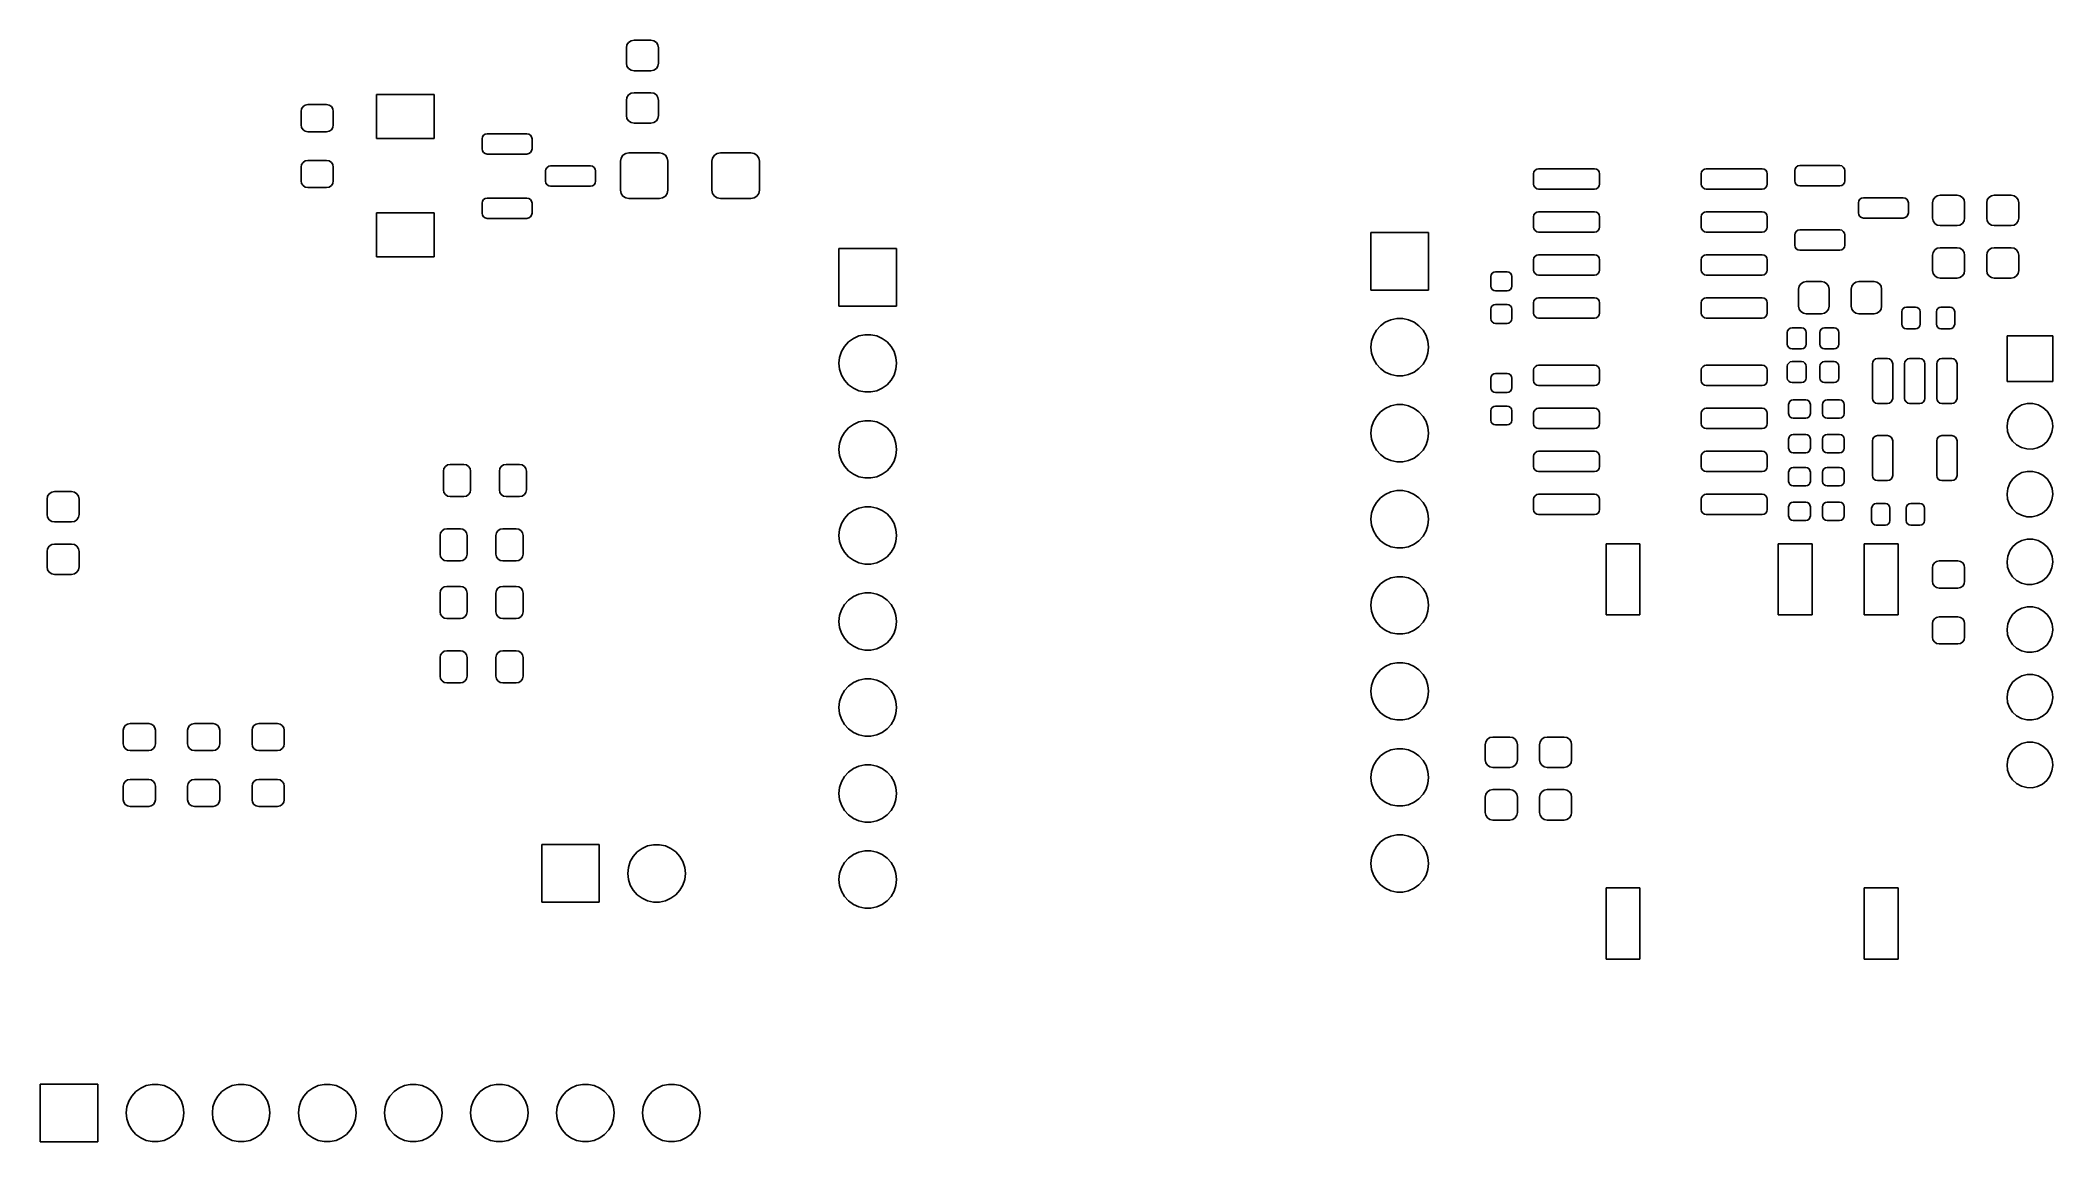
# Model space of a CAD drawing. Extents: x 3.77 to 6.11, y -3.7 to -2.42.
import ezdxf

# ---------------------------------------------------------------- set-up
doc = ezdxf.new("R2010")
doc.units = 0
doc.header["$MEASUREMENT"] = 0
doc.layers.add('BLACK', color=7, linetype='CONTINUOUS')

msp = doc.modelspace()

# ---------------------------------------------------------------- linework, layer by layer
at = {"layer": 'BLACK', "linetype": 'CONTINUOUS'}
for p, q in [((4.44783, -2.42618), (4.44851, -2.42279)), ((4.44783, -2.4439), (4.44783, -2.42618)), ((4.44851, -2.42279), (4.45043, -2.41992)), ((4.45043, -2.41992), (4.4533, -2.418)), ((4.4533, -2.418), (4.45669, -2.41732)), ((4.45669, -2.41732), (4.47638, -2.41732)), ((4.47638, -2.41732), (4.47977, -2.418)), ((4.47977, -2.418), (4.48264, -2.41992)), ((4.48264, -2.41992), (4.48456, -2.42279)), ((4.48456, -2.42279), (4.48524, -2.42618)), ((4.48524, -2.42618), (4.48524, -2.4439)), ((4.44851, -2.44729), (4.44783, -2.4439)), ((4.45043, -2.45016), (4.44851, -2.44729)), ((4.4533, -2.45208), (4.45043, -2.45016)), ((4.45669, -2.45276), (4.4533, -2.45208)), ((4.47638, -2.45276), (4.45669, -2.45276)), ((4.47977, -2.45208), (4.47638, -2.45276)), ((4.48264, -2.45016), (4.47977, -2.45208)), ((4.48456, -2.44729), (4.48264, -2.45016)), ((4.48524, -2.4439), (4.48456, -2.44729)), ((4.4533, -2.47902), (4.45669, -2.47835)), ((4.45669, -2.47835), (4.47638, -2.47835)), ((4.47638, -2.47835), (4.47977, -2.47902)), ((4.06988, -2.5), (4.07048, -2.49699)), ((4.06988, -2.51575), (4.06988, -2.5)), ((4.07048, -2.49699), (4.07219, -2.49443)), ((4.07219, -2.49443), (4.07474, -2.49273)), ((4.07474, -2.49273), (4.07776, -2.49213)), ((4.07776, -2.49213), (4.09941, -2.49213)), ((4.09941, -2.49213), (4.10242, -2.49273)), ((4.10242, -2.49273), (4.10498, -2.49443)), ((4.10498, -2.49443), (4.10668, -2.49699)), ((4.10668, -2.49699), (4.10728, -2.5)), ((4.10728, -2.5), (4.10728, -2.51575)), ((4.15748, -2.5315), (4.15748, -2.48031)), ((4.15748, -2.48031), (4.22441, -2.48031)), ((4.22441, -2.48031), (4.22441, -2.5315)), ((4.44783, -2.4872), (4.44851, -2.48381)), ((4.44783, -2.50492), (4.44783, -2.4872)), ((4.44851, -2.48381), (4.45043, -2.48094)), ((4.45043, -2.48094), (4.4533, -2.47902)), ((4.47977, -2.47902), (4.48264, -2.48094)), ((4.48264, -2.48094), (4.48456, -2.48381)), ((4.48456, -2.48381), (4.48524, -2.4872)), ((4.48524, -2.4872), (4.48524, -2.50492)), ((4.07048, -2.51876), (4.06988, -2.51575)), ((4.07219, -2.52132), (4.07048, -2.51876)), ((4.07474, -2.52302), (4.07219, -2.52132)), ((4.07776, -2.52362), (4.07474, -2.52302)), ((4.09941, -2.52362), (4.07776, -2.52362)), ((4.10242, -2.52302), (4.09941, -2.52362)), ((4.10498, -2.52132), (4.10242, -2.52302)), ((4.10668, -2.51876), (4.10498, -2.52132)), ((4.10728, -2.51575), (4.10668, -2.51876)), ((4.44851, -2.50831), (4.44783, -2.50492)), ((4.45043, -2.51118), (4.44851, -2.50831)), ((4.4533, -2.51311), (4.45043, -2.51118)), ((4.45669, -2.51378), (4.4533, -2.51311)), ((4.47638, -2.51378), (4.45669, -2.51378)), ((4.47977, -2.51311), (4.47638, -2.51378)), ((4.48264, -2.51118), (4.47977, -2.51311)), ((4.48456, -2.50831), (4.48264, -2.51118)), ((4.48524, -2.50492), (4.48456, -2.50831)), ((4.22441, -2.5315), (4.15748, -2.5315)), ((4.28012, -2.53189), (4.28057, -2.52963)), ((4.28012, -2.5437), (4.28012, -2.53189)), ((4.28057, -2.54596), (4.28012, -2.5437)), ((4.28057, -2.52963), (4.28185, -2.52771)), ((4.28185, -2.54788), (4.28057, -2.54596)), ((4.28185, -2.52771), (4.28376, -2.52643)), ((4.28376, -2.54916), (4.28185, -2.54788)), ((4.28376, -2.52643), (4.28602, -2.52598)), ((4.28602, -2.52598), (4.33228, -2.52598)), ((4.33228, -2.52598), (4.33454, -2.52643)), ((4.33454, -2.52643), (4.33646, -2.52771)), ((4.33646, -2.54788), (4.33454, -2.54916)), ((4.33646, -2.52771), (4.33774, -2.52963)), ((4.33774, -2.54596), (4.33646, -2.54788)), ((4.33774, -2.52963), (4.33819, -2.53189)), ((4.33819, -2.5437), (4.33774, -2.54596)), ((4.33819, -2.53189), (4.33819, -2.5437)), ((4.44383, -2.55111), (4.44702, -2.54898)), ((4.44702, -2.54898), (4.45079, -2.54823)), ((4.45079, -2.54823), (4.48622, -2.54823)), ((4.48622, -2.54823), (4.48999, -2.54898)), ((4.48999, -2.54898), (4.49318, -2.55111)), ((4.55013, -2.55111), (4.55332, -2.54898)), ((4.55332, -2.54898), (4.55709, -2.54823)), ((4.55709, -2.54823), (4.59252, -2.54823)), ((4.59252, -2.54823), (4.59629, -2.54898)), ((4.59629, -2.54898), (4.59948, -2.55111)), ((4.06988, -2.56496), (4.07048, -2.56195)), ((4.06988, -2.58071), (4.06988, -2.56496)), ((4.07048, -2.56195), (4.07219, -2.55939)), ((4.07219, -2.55939), (4.07474, -2.55769)), ((4.07474, -2.55769), (4.07776, -2.55709)), ((4.07776, -2.55709), (4.09941, -2.55709)), ((4.09941, -2.55709), (4.10242, -2.55769)), ((4.10242, -2.55769), (4.10498, -2.55939)), ((4.10498, -2.55939), (4.10668, -2.56195)), ((4.10668, -2.56195), (4.10728, -2.56496)), ((4.10728, -2.56496), (4.10728, -2.58071)), ((4.28602, -2.54961), (4.28376, -2.54916)), ((4.33228, -2.54961), (4.28602, -2.54961)), ((4.33454, -2.54916), (4.33228, -2.54961)), ((4.35394, -2.56929), (4.35439, -2.56703)), ((4.35394, -2.5811), (4.35394, -2.56929)), ((4.35439, -2.56703), (4.35567, -2.56512)), ((4.35567, -2.56512), (4.35758, -2.56384)), ((4.35758, -2.56384), (4.35984, -2.56339)), ((4.35984, -2.56339), (4.4061, -2.56339)), ((4.4061, -2.56339), (4.40836, -2.56384)), ((4.40836, -2.56384), (4.41028, -2.56512)), ((4.41028, -2.56512), (4.41156, -2.56703)), ((4.41156, -2.56703), (4.41201, -2.56929)), ((4.41201, -2.56929), (4.41201, -2.5811)), ((4.44094, -2.55807), (4.44169, -2.5543)), ((4.44094, -2.59154), (4.44094, -2.55807)), ((4.44169, -2.5543), (4.44383, -2.55111)), ((4.49318, -2.55111), (4.49531, -2.5543)), ((4.49531, -2.5543), (4.49606, -2.55807)), ((4.49606, -2.55807), (4.49606, -2.59154)), ((4.54724, -2.55807), (4.54799, -2.5543)), ((4.54724, -2.59154), (4.54724, -2.55807)), ((4.54799, -2.5543), (4.55013, -2.55111)), ((4.59948, -2.55111), (4.60161, -2.5543)), ((4.60161, -2.5543), (4.60236, -2.55807)), ((4.60236, -2.55807), (4.60236, -2.59154)), ((5.50197, -2.57264), (5.50242, -2.57038)), ((5.50242, -2.57038), (5.5037, -2.56846)), ((5.5037, -2.56846), (5.50561, -2.56718)), ((5.50561, -2.56718), (5.50787, -2.56673)), ((5.50787, -2.56673), (5.57283, -2.56673)), ((5.57283, -2.56673), (5.57509, -2.56718)), ((5.57509, -2.56718), (5.57701, -2.56846)), ((5.57701, -2.56846), (5.57829, -2.57038)), ((5.57829, -2.57038), (5.57874, -2.57264)), ((5.69685, -2.57264), (5.6973, -2.57038)), ((5.6973, -2.57038), (5.69858, -2.56846)), ((5.69858, -2.56846), (5.7005, -2.56718)), ((5.7005, -2.56718), (5.70276, -2.56673)), ((5.70276, -2.56673), (5.76772, -2.56673)), ((5.76772, -2.56673), (5.76998, -2.56718)), ((5.76998, -2.56718), (5.77189, -2.56846)), ((5.77189, -2.56846), (5.77317, -2.57038)), ((5.77317, -2.57038), (5.77362, -2.57264)), ((5.80561, -2.5689), (5.80606, -2.56664)), ((5.80561, -2.58071), (5.80561, -2.5689)), ((5.80606, -2.56664), (5.80734, -2.56472)), ((5.80734, -2.56472), (5.80926, -2.56344)), ((5.80926, -2.56344), (5.81152, -2.56299)), ((5.81152, -2.56299), (5.85778, -2.56299)), ((5.85778, -2.56299), (5.86004, -2.56344)), ((5.86004, -2.56344), (5.86195, -2.56472)), ((5.86195, -2.56472), (5.86323, -2.56664)), ((5.86323, -2.56664), (5.86368, -2.5689)), ((5.86368, -2.5689), (5.86368, -2.58071)), ((4.07048, -2.58372), (4.06988, -2.58071)), ((4.07219, -2.58628), (4.07048, -2.58372)), ((4.07474, -2.58798), (4.07219, -2.58628)), ((4.07776, -2.58858), (4.07474, -2.58798)), ((4.09941, -2.58858), (4.07776, -2.58858)), ((4.10242, -2.58798), (4.09941, -2.58858)), ((4.10498, -2.58628), (4.10242, -2.58798)), ((4.10668, -2.58372), (4.10498, -2.58628)), ((4.10728, -2.58071), (4.10668, -2.58372)), ((4.35439, -2.58336), (4.35394, -2.5811)), ((4.35567, -2.58528), (4.35439, -2.58336)), ((4.35758, -2.58656), (4.35567, -2.58528)), ((4.35984, -2.58701), (4.35758, -2.58656)), ((4.4061, -2.58701), (4.35984, -2.58701)), ((4.40836, -2.58656), (4.4061, -2.58701)), ((4.41028, -2.58528), (4.40836, -2.58656)), ((4.41156, -2.58336), (4.41028, -2.58528)), ((4.41201, -2.5811), (4.41156, -2.58336)), ((4.44169, -2.5953), (4.44094, -2.59154)), ((4.44383, -2.5985), (4.44169, -2.5953)), ((4.49531, -2.5953), (4.49318, -2.5985)), ((4.49606, -2.59154), (4.49531, -2.5953)), ((4.54799, -2.5953), (4.54724, -2.59154)), ((4.55013, -2.5985), (4.54799, -2.5953)), ((4.60161, -2.5953), (4.59948, -2.5985)), ((4.60236, -2.59154), (4.60161, -2.5953)), ((5.50197, -2.58445), (5.50197, -2.57264)), ((5.50242, -2.58671), (5.50197, -2.58445)), ((5.5037, -2.58862), (5.50242, -2.58671)), ((5.50561, -2.5899), (5.5037, -2.58862)), ((5.50787, -2.59035), (5.50561, -2.5899)), ((5.57283, -2.59035), (5.50787, -2.59035)), ((5.57509, -2.5899), (5.57283, -2.59035)), ((5.57701, -2.58862), (5.57509, -2.5899)), ((5.57829, -2.58671), (5.57701, -2.58862)), ((5.57874, -2.58445), (5.57829, -2.58671)), ((5.57874, -2.57264), (5.57874, -2.58445)), ((5.69685, -2.58445), (5.69685, -2.57264)), ((5.6973, -2.58671), (5.69685, -2.58445)), ((5.69858, -2.58862), (5.6973, -2.58671)), ((5.7005, -2.5899), (5.69858, -2.58862)), ((5.70276, -2.59035), (5.7005, -2.5899)), ((5.76772, -2.59035), (5.70276, -2.59035)), ((5.76998, -2.5899), (5.76772, -2.59035)), ((5.77189, -2.58862), (5.76998, -2.5899)), ((5.77317, -2.58671), (5.77189, -2.58862)), ((5.77362, -2.58445), (5.77317, -2.58671)), ((5.77362, -2.57264), (5.77362, -2.58445)), ((5.80606, -2.58297), (5.80561, -2.58071)), ((5.80734, -2.58488), (5.80606, -2.58297)), ((5.80926, -2.58616), (5.80734, -2.58488)), ((5.81152, -2.58661), (5.80926, -2.58616)), ((5.85778, -2.58661), (5.81152, -2.58661)), ((5.86004, -2.58616), (5.85778, -2.58661)), ((5.86195, -2.58488), (5.86004, -2.58616)), ((5.86323, -2.58297), (5.86195, -2.58488)), ((5.86368, -2.58071), (5.86323, -2.58297)), ((4.15748, -2.66929), (4.15748, -2.61811)), ((4.15748, -2.61811), (4.22441, -2.61811)), ((4.22441, -2.61811), (4.22441, -2.66929)), ((4.28012, -2.60669), (4.28057, -2.60443)), ((4.28012, -2.6185), (4.28012, -2.60669)), ((4.28057, -2.62076), (4.28012, -2.6185)), ((4.28057, -2.60443), (4.28185, -2.60252)), ((4.28185, -2.60252), (4.28376, -2.60124)), ((4.28376, -2.60124), (4.28602, -2.60079)), ((4.28602, -2.60079), (4.33228, -2.60079)), ((4.33228, -2.60079), (4.33454, -2.60124)), ((4.33454, -2.60124), (4.33646, -2.60252)), ((4.33646, -2.60252), (4.33774, -2.60443)), ((4.33774, -2.60443), (4.33819, -2.60669)), ((4.33819, -2.6185), (4.33774, -2.62076)), ((4.33819, -2.60669), (4.33819, -2.6185)), ((4.44702, -2.60063), (4.44383, -2.5985)), ((4.45079, -2.60138), (4.44702, -2.60063)), ((4.48622, -2.60138), (4.45079, -2.60138)), ((4.48999, -2.60063), (4.48622, -2.60138)), ((4.49318, -2.5985), (4.48999, -2.60063)), ((4.55332, -2.60063), (4.55013, -2.5985)), ((4.55709, -2.60138), (4.55332, -2.60063)), ((4.59252, -2.60138), (4.55709, -2.60138)), ((4.59629, -2.60063), (4.59252, -2.60138)), ((4.59948, -2.5985), (4.59629, -2.60063)), ((5.50242, -2.62038), (5.5037, -2.61846)), ((5.5037, -2.61846), (5.50561, -2.61718)), ((5.50561, -2.61718), (5.50787, -2.61673)), ((5.50787, -2.61673), (5.57283, -2.61673)), ((5.57283, -2.61673), (5.57509, -2.61718)), ((5.57509, -2.61718), (5.57701, -2.61846)), ((5.57701, -2.61846), (5.57829, -2.62038)), ((5.6973, -2.62038), (5.69858, -2.61846)), ((5.69858, -2.61846), (5.7005, -2.61718)), ((5.7005, -2.61718), (5.70276, -2.61673)), ((5.70276, -2.61673), (5.76772, -2.61673)), ((5.76772, -2.61673), (5.76998, -2.61718)), ((5.76998, -2.61718), (5.77189, -2.61846)), ((5.77189, -2.61846), (5.77317, -2.62038)), ((5.87943, -2.6063), (5.87988, -2.60404)), ((5.87943, -2.61811), (5.87943, -2.6063)), ((5.87988, -2.62037), (5.87943, -2.61811)), ((5.87988, -2.60404), (5.88116, -2.60212)), ((5.88116, -2.60212), (5.88307, -2.60084)), ((5.88307, -2.60084), (5.88533, -2.60039)), ((5.88533, -2.60039), (5.93159, -2.60039)), ((5.93159, -2.60039), (5.93385, -2.60084)), ((5.93385, -2.60084), (5.93577, -2.60212)), ((5.93577, -2.60212), (5.93705, -2.60404)), ((5.93705, -2.60404), (5.9375, -2.6063)), ((5.9375, -2.61811), (5.93705, -2.62037)), ((5.9375, -2.6063), (5.9375, -2.61811)), ((5.96555, -2.6063), (5.96623, -2.60291)), ((5.96555, -2.62402), (5.96555, -2.6063)), ((5.96623, -2.60291), (5.96815, -2.60004)), ((5.96815, -2.60004), (5.97102, -2.59812)), ((5.97102, -2.59812), (5.97441, -2.59744)), ((5.97441, -2.59744), (5.99409, -2.59744)), ((5.99409, -2.59744), (5.99748, -2.59812)), ((5.99748, -2.59812), (6.00036, -2.60004)), ((6.00036, -2.60004), (6.00228, -2.60291)), ((6.00228, -2.60291), (6.00295, -2.6063)), ((6.00295, -2.6063), (6.00295, -2.62402)), ((6.02854, -2.6063), (6.02922, -2.60291)), ((6.02854, -2.62402), (6.02854, -2.6063)), ((6.02922, -2.60291), (6.03114, -2.60004)), ((6.03114, -2.60004), (6.03401, -2.59812)), ((6.03401, -2.59812), (6.0374, -2.59744)), ((6.0374, -2.59744), (6.05709, -2.59744)), ((6.05709, -2.59744), (6.06048, -2.59812)), ((6.06048, -2.59812), (6.06335, -2.60004)), ((6.06335, -2.60004), (6.06527, -2.60291)), ((6.06527, -2.60291), (6.06594, -2.6063)), ((6.06594, -2.6063), (6.06594, -2.62402)), ((4.28185, -2.62268), (4.28057, -2.62076)), ((4.28376, -2.62396), (4.28185, -2.62268)), ((4.28602, -2.62441), (4.28376, -2.62396)), ((4.33228, -2.62441), (4.28602, -2.62441)), ((4.33454, -2.62396), (4.33228, -2.62441)), ((4.33646, -2.62268), (4.33454, -2.62396)), ((4.33774, -2.62076), (4.33646, -2.62268)), ((5.31299, -2.70768), (5.31299, -2.64075)), ((5.31299, -2.64075), (5.37992, -2.64075)), ((5.37992, -2.64075), (5.37992, -2.70768)), ((5.50197, -2.62264), (5.50242, -2.62038)), ((5.50197, -2.63445), (5.50197, -2.62264)), ((5.50242, -2.63671), (5.50197, -2.63445)), ((5.5037, -2.63862), (5.50242, -2.63671)), ((5.50561, -2.6399), (5.5037, -2.63862)), ((5.50787, -2.64035), (5.50561, -2.6399)), ((5.57283, -2.64035), (5.50787, -2.64035)), ((5.57509, -2.6399), (5.57283, -2.64035)), ((5.57701, -2.63862), (5.57509, -2.6399)), ((5.57829, -2.63671), (5.57701, -2.63862)), ((5.57829, -2.62038), (5.57874, -2.62264)), ((5.57874, -2.63445), (5.57829, -2.63671)), ((5.57874, -2.62264), (5.57874, -2.63445)), ((5.69685, -2.62264), (5.6973, -2.62038)), ((5.69685, -2.63445), (5.69685, -2.62264)), ((5.6973, -2.63671), (5.69685, -2.63445)), ((5.69858, -2.63862), (5.6973, -2.63671)), ((5.7005, -2.6399), (5.69858, -2.63862)), ((5.70276, -2.64035), (5.7005, -2.6399)), ((5.76772, -2.64035), (5.70276, -2.64035)), ((5.76998, -2.6399), (5.76772, -2.64035)), ((5.77189, -2.63862), (5.76998, -2.6399)), ((5.77317, -2.63671), (5.77189, -2.63862)), ((5.77317, -2.62038), (5.77362, -2.62264)), ((5.77362, -2.63445), (5.77317, -2.63671)), ((5.77362, -2.62264), (5.77362, -2.63445)), ((5.80561, -2.6437), (5.80606, -2.64144)), ((5.80606, -2.64144), (5.80734, -2.63952)), ((5.80734, -2.63952), (5.80926, -2.63824)), ((5.80926, -2.63824), (5.81152, -2.6378)), ((5.81152, -2.6378), (5.85778, -2.6378)), ((5.85778, -2.6378), (5.86004, -2.63824)), ((5.86004, -2.63824), (5.86195, -2.63952)), ((5.86195, -2.63952), (5.86323, -2.64144)), ((5.86323, -2.64144), (5.86368, -2.6437)), ((5.88116, -2.62229), (5.87988, -2.62037)), ((5.88307, -2.62357), (5.88116, -2.62229)), ((5.88533, -2.62402), (5.88307, -2.62357)), ((5.93159, -2.62402), (5.88533, -2.62402)), ((5.93385, -2.62357), (5.93159, -2.62402)), ((5.93577, -2.62229), (5.93385, -2.62357)), ((5.93705, -2.62037), (5.93577, -2.62229)), ((5.96623, -2.62741), (5.96555, -2.62402)), ((5.96815, -2.63028), (5.96623, -2.62741)), ((5.97102, -2.6322), (5.96815, -2.63028)), ((5.97441, -2.63287), (5.97102, -2.6322)), ((5.99409, -2.63287), (5.97441, -2.63287)), ((5.99748, -2.6322), (5.99409, -2.63287)), ((6.00036, -2.63028), (5.99748, -2.6322)), ((6.00228, -2.62741), (6.00036, -2.63028)), ((6.00295, -2.62402), (6.00228, -2.62741)), ((6.02922, -2.62741), (6.02854, -2.62402)), ((6.03114, -2.63028), (6.02922, -2.62741)), ((6.03401, -2.6322), (6.03114, -2.63028)), ((6.0374, -2.63287), (6.03401, -2.6322)), ((6.05709, -2.63287), (6.0374, -2.63287)), ((6.06048, -2.6322), (6.05709, -2.63287)), ((6.06335, -2.63028), (6.06048, -2.6322)), ((6.06527, -2.62741), (6.06335, -2.63028)), ((6.06594, -2.62402), (6.06527, -2.62741)), ((4.69488, -2.72638), (4.69488, -2.65945)), ((4.69488, -2.65945), (4.76181, -2.65945)), ((4.76181, -2.65945), (4.76181, -2.72638)), ((5.80561, -2.65551), (5.80561, -2.6437)), ((5.80606, -2.65777), (5.80561, -2.65551)), ((5.80734, -2.65969), (5.80606, -2.65777)), ((5.80926, -2.66097), (5.80734, -2.65969)), ((5.81152, -2.66142), (5.80926, -2.66097)), ((5.85778, -2.66142), (5.81152, -2.66142)), ((5.86004, -2.66097), (5.85778, -2.66142)), ((5.86195, -2.65969), (5.86004, -2.66097)), ((5.86323, -2.65777), (5.86195, -2.65969)), ((5.86368, -2.65551), (5.86323, -2.65777)), ((5.86368, -2.6437), (5.86368, -2.65551)), ((5.96555, -2.66732), (5.96623, -2.66393)), ((5.96623, -2.66393), (5.96815, -2.66106)), ((5.96815, -2.66106), (5.97102, -2.65914)), ((5.97102, -2.65914), (5.97441, -2.65846)), ((5.97441, -2.65846), (5.99409, -2.65846)), ((5.99409, -2.65846), (5.99748, -2.65914)), ((5.99748, -2.65914), (6.00036, -2.66106)), ((6.00036, -2.66106), (6.00228, -2.66393)), ((6.00228, -2.66393), (6.00295, -2.66732)), ((6.02854, -2.66732), (6.02922, -2.66393)), ((6.02922, -2.66393), (6.03114, -2.66106)), ((6.03114, -2.66106), (6.03401, -2.65914)), ((6.03401, -2.65914), (6.0374, -2.65846)), ((6.0374, -2.65846), (6.05709, -2.65846)), ((6.05709, -2.65846), (6.06048, -2.65914)), ((6.06048, -2.65914), (6.06335, -2.66106)), ((6.06335, -2.66106), (6.06527, -2.66393)), ((6.06527, -2.66393), (6.06594, -2.66732)), ((4.22441, -2.66929), (4.15748, -2.66929)), ((5.45278, -2.69002), (5.45398, -2.68823)), ((5.45398, -2.68823), (5.45576, -2.68703)), ((5.45576, -2.68703), (5.45787, -2.68661)), ((5.45787, -2.68661), (5.47126, -2.68661)), ((5.47126, -2.68661), (5.47337, -2.68703)), ((5.47337, -2.68703), (5.47516, -2.68823)), ((5.47516, -2.68823), (5.47635, -2.69002)), ((5.50197, -2.67264), (5.50242, -2.67038)), ((5.50197, -2.68445), (5.50197, -2.67264)), ((5.50242, -2.68671), (5.50197, -2.68445)), ((5.50242, -2.67038), (5.5037, -2.66846)), ((5.5037, -2.68862), (5.50242, -2.68671)), ((5.5037, -2.66846), (5.50561, -2.66718)), ((5.50561, -2.6899), (5.5037, -2.68862)), ((5.50561, -2.66718), (5.50787, -2.66673)), ((5.50787, -2.66673), (5.57283, -2.66673)), ((5.57283, -2.66673), (5.57509, -2.66718)), ((5.57509, -2.66718), (5.57701, -2.66846)), ((5.57701, -2.68862), (5.57509, -2.6899)), ((5.57701, -2.66846), (5.57829, -2.67038)), ((5.57829, -2.68671), (5.57701, -2.68862)), ((5.57829, -2.67038), (5.57874, -2.67264)), ((5.57874, -2.68445), (5.57829, -2.68671)), ((5.57874, -2.67264), (5.57874, -2.68445)), ((5.69685, -2.67264), (5.6973, -2.67038)), ((5.69685, -2.68445), (5.69685, -2.67264)), ((5.6973, -2.68671), (5.69685, -2.68445)), ((5.6973, -2.67038), (5.69858, -2.66846)), ((5.69858, -2.68862), (5.6973, -2.68671)), ((5.69858, -2.66846), (5.7005, -2.66718)), ((5.7005, -2.6899), (5.69858, -2.68862)), ((5.7005, -2.66718), (5.70276, -2.66673)), ((5.70276, -2.66673), (5.76772, -2.66673)), ((5.76772, -2.66673), (5.76998, -2.66718)), ((5.76998, -2.66718), (5.77189, -2.66846)), ((5.77189, -2.68862), (5.76998, -2.6899)), ((5.77189, -2.66846), (5.77317, -2.67038)), ((5.77317, -2.68671), (5.77189, -2.68862)), ((5.77317, -2.67038), (5.77362, -2.67264)), ((5.77362, -2.68445), (5.77317, -2.68671)), ((5.77362, -2.67264), (5.77362, -2.68445)), ((5.96555, -2.68504), (5.96555, -2.66732)), ((5.96623, -2.68843), (5.96555, -2.68504)), ((5.96815, -2.6913), (5.96623, -2.68843)), ((6.00228, -2.68843), (6.00036, -2.6913)), ((6.00295, -2.68504), (6.00228, -2.68843)), ((6.00295, -2.66732), (6.00295, -2.68504)), ((6.02854, -2.68504), (6.02854, -2.66732)), ((6.02922, -2.68843), (6.02854, -2.68504)), ((6.03114, -2.6913), (6.02922, -2.68843)), ((6.06527, -2.68843), (6.06335, -2.6913)), ((6.06594, -2.68504), (6.06527, -2.68843)), ((6.06594, -2.66732), (6.06594, -2.68504)), ((5.37992, -2.70768), (5.31299, -2.70768)), ((5.45236, -2.69213), (5.45278, -2.69002)), ((5.45236, -2.70315), (5.45236, -2.69213)), ((5.45278, -2.70526), (5.45236, -2.70315)), ((5.45398, -2.70705), (5.45278, -2.70526)), ((5.45576, -2.70824), (5.45398, -2.70705)), ((5.45787, -2.70866), (5.45576, -2.70824)), ((5.47126, -2.70866), (5.45787, -2.70866)), ((5.47337, -2.70824), (5.47126, -2.70866)), ((5.47516, -2.70705), (5.47337, -2.70824)), ((5.47635, -2.70526), (5.47516, -2.70705)), ((5.47635, -2.69002), (5.47677, -2.69213)), ((5.47677, -2.70315), (5.47635, -2.70526)), ((5.47677, -2.69213), (5.47677, -2.70315)), ((5.50787, -2.69035), (5.50561, -2.6899)), ((5.57283, -2.69035), (5.50787, -2.69035)), ((5.57509, -2.6899), (5.57283, -2.69035)), ((5.70276, -2.69035), (5.7005, -2.6899)), ((5.76772, -2.69035), (5.70276, -2.69035)), ((5.76998, -2.6899), (5.76772, -2.69035)), ((5.81004, -2.70669), (5.81071, -2.7033)), ((5.81004, -2.72638), (5.81004, -2.70669)), ((5.81071, -2.7033), (5.81263, -2.70043)), ((5.81263, -2.70043), (5.81551, -2.69851)), ((5.81551, -2.69851), (5.8189, -2.69783)), ((5.8189, -2.69783), (5.83661, -2.69783)), ((5.83661, -2.69783), (5.84, -2.69851)), ((5.84, -2.69851), (5.84288, -2.70043)), ((5.84288, -2.70043), (5.8448, -2.7033)), ((5.8448, -2.7033), (5.84547, -2.70669)), ((5.84547, -2.70669), (5.84547, -2.72638)), ((5.87106, -2.70669), (5.87174, -2.7033)), ((5.87106, -2.72638), (5.87106, -2.70669)), ((5.87174, -2.7033), (5.87366, -2.70043)), ((5.87366, -2.70043), (5.87653, -2.69851)), ((5.87653, -2.69851), (5.87992, -2.69783)), ((5.87992, -2.69783), (5.89764, -2.69783)), ((5.89764, -2.69783), (5.90103, -2.69851)), ((5.90103, -2.69851), (5.9039, -2.70043)), ((5.9039, -2.70043), (5.90582, -2.7033)), ((5.90582, -2.7033), (5.9065, -2.70669)), ((5.9065, -2.70669), (5.9065, -2.72638)), ((5.97102, -2.69322), (5.96815, -2.6913)), ((5.97441, -2.6939), (5.97102, -2.69322)), ((5.99409, -2.6939), (5.97441, -2.6939)), ((5.99748, -2.69322), (5.99409, -2.6939)), ((6.00036, -2.6913), (5.99748, -2.69322)), ((6.03401, -2.69322), (6.03114, -2.6913)), ((6.0374, -2.6939), (6.03401, -2.69322)), ((6.05709, -2.6939), (6.0374, -2.6939)), ((6.06048, -2.69322), (6.05709, -2.6939)), ((6.06335, -2.6913), (6.06048, -2.69322)), ((4.76181, -2.72638), (4.69488, -2.72638)), ((5.45236, -2.72992), (5.45278, -2.72781)), ((5.45236, -2.74094), (5.45236, -2.72992)), ((5.45278, -2.72781), (5.45398, -2.72602)), ((5.45398, -2.72602), (5.45576, -2.72483)), ((5.45576, -2.72483), (5.45787, -2.72441)), ((5.45787, -2.72441), (5.47126, -2.72441)), ((5.47126, -2.72441), (5.47337, -2.72483)), ((5.47337, -2.72483), (5.47516, -2.72602)), ((5.47516, -2.72602), (5.47635, -2.72781)), ((5.47635, -2.72781), (5.47677, -2.72992)), ((5.47677, -2.72992), (5.47677, -2.74094)), ((5.50197, -2.72264), (5.50242, -2.72038)), ((5.50197, -2.73445), (5.50197, -2.72264)), ((5.50242, -2.73671), (5.50197, -2.73445)), ((5.50242, -2.72038), (5.5037, -2.71846)), ((5.5037, -2.71846), (5.50561, -2.71718)), ((5.50561, -2.71718), (5.50787, -2.71673)), ((5.50787, -2.71673), (5.57283, -2.71673)), ((5.57283, -2.71673), (5.57509, -2.71718)), ((5.57509, -2.71718), (5.57701, -2.71846)), ((5.57701, -2.71846), (5.57829, -2.72038)), ((5.57829, -2.72038), (5.57874, -2.72264)), ((5.57874, -2.73445), (5.57829, -2.73671)), ((5.57874, -2.72264), (5.57874, -2.73445)), ((5.69685, -2.72264), (5.6973, -2.72038)), ((5.69685, -2.73445), (5.69685, -2.72264)), ((5.6973, -2.73671), (5.69685, -2.73445)), ((5.6973, -2.72038), (5.69858, -2.71846)), ((5.69858, -2.71846), (5.7005, -2.71718)), ((5.7005, -2.71718), (5.70276, -2.71673)), ((5.70276, -2.71673), (5.76772, -2.71673)), ((5.76772, -2.71673), (5.76998, -2.71718)), ((5.76998, -2.71718), (5.77189, -2.71846)), ((5.77189, -2.71846), (5.77317, -2.72038)), ((5.77317, -2.72038), (5.77362, -2.72264)), ((5.77362, -2.73445), (5.77317, -2.73671)), ((5.77362, -2.72264), (5.77362, -2.73445)), ((5.81071, -2.72977), (5.81004, -2.72638)), ((5.81263, -2.73264), (5.81071, -2.72977)), ((5.81551, -2.73456), (5.81263, -2.73264)), ((5.8189, -2.73524), (5.81551, -2.73456)), ((5.83661, -2.73524), (5.8189, -2.73524)), ((5.84, -2.73456), (5.83661, -2.73524)), ((5.84288, -2.73264), (5.84, -2.73456)), ((5.8448, -2.72977), (5.84288, -2.73264)), ((5.84547, -2.72638), (5.8448, -2.72977)), ((5.87174, -2.72977), (5.87106, -2.72638)), ((5.87366, -2.73264), (5.87174, -2.72977)), ((5.87653, -2.73456), (5.87366, -2.73264)), ((5.87992, -2.73524), (5.87653, -2.73456)), ((5.89764, -2.73524), (5.87992, -2.73524)), ((5.90103, -2.73456), (5.89764, -2.73524)), ((5.9039, -2.73264), (5.90103, -2.73456)), ((5.90582, -2.72977), (5.9039, -2.73264)), ((5.9065, -2.72638), (5.90582, -2.72977)), ((5.92992, -2.73287), (5.93033, -2.73084)), ((5.92992, -2.74744), (5.92992, -2.73287)), ((5.93033, -2.73084), (5.93148, -2.72912)), ((5.93148, -2.72912), (5.9332, -2.72796)), ((5.9332, -2.72796), (5.93524, -2.72756)), ((5.93524, -2.72756), (5.94587, -2.72756)), ((5.94587, -2.72756), (5.9479, -2.72796)), ((5.9479, -2.72796), (5.94962, -2.72912)), ((5.94962, -2.72912), (5.95078, -2.73084)), ((5.95078, -2.73084), (5.95118, -2.73287)), ((5.95118, -2.73287), (5.95118, -2.74744)), ((5.97008, -2.73287), (5.97048, -2.73084)), ((5.97008, -2.74744), (5.97008, -2.73287)), ((5.97048, -2.73084), (5.97164, -2.72912)), ((5.97164, -2.72912), (5.97336, -2.72796)), ((5.97336, -2.72796), (5.97539, -2.72756)), ((5.97539, -2.72756), (5.98602, -2.72756)), ((5.98602, -2.72756), (5.98806, -2.72796)), ((5.98806, -2.72796), (5.98978, -2.72912)), ((5.98978, -2.72912), (5.99093, -2.73084)), ((5.99093, -2.73084), (5.99134, -2.73287)), ((5.99134, -2.73287), (5.99134, -2.74744)), ((5.31589, -2.7606), (5.31938, -2.75454)), ((5.31938, -2.75454), (5.32406, -2.74934)), ((5.32406, -2.74934), (5.32972, -2.74523)), ((5.32972, -2.74523), (5.33612, -2.74239)), ((5.33612, -2.74239), (5.34296, -2.74093)), ((5.34296, -2.74093), (5.34995, -2.74093)), ((5.34995, -2.74093), (5.3568, -2.74239)), ((5.3568, -2.74239), (5.36319, -2.74523)), ((5.36319, -2.74523), (5.36885, -2.74934)), ((5.36885, -2.74934), (5.37353, -2.75454)), ((5.37353, -2.75454), (5.37703, -2.7606)), ((5.45278, -2.74305), (5.45236, -2.74094)), ((5.45398, -2.74484), (5.45278, -2.74305)), ((5.45576, -2.74604), (5.45398, -2.74484)), ((5.45787, -2.74646), (5.45576, -2.74604)), ((5.47126, -2.74646), (5.45787, -2.74646)), ((5.47337, -2.74604), (5.47126, -2.74646)), ((5.47516, -2.74484), (5.47337, -2.74604)), ((5.47635, -2.74305), (5.47516, -2.74484)), ((5.47677, -2.74094), (5.47635, -2.74305)), ((5.5037, -2.73862), (5.50242, -2.73671)), ((5.50561, -2.7399), (5.5037, -2.73862)), ((5.50787, -2.74035), (5.50561, -2.7399)), ((5.57283, -2.74035), (5.50787, -2.74035)), ((5.57509, -2.7399), (5.57283, -2.74035)), ((5.57701, -2.73862), (5.57509, -2.7399)), ((5.57829, -2.73671), (5.57701, -2.73862)), ((5.69858, -2.73862), (5.6973, -2.73671)), ((5.7005, -2.7399), (5.69858, -2.73862)), ((5.70276, -2.74035), (5.7005, -2.7399)), ((5.76772, -2.74035), (5.70276, -2.74035)), ((5.76998, -2.7399), (5.76772, -2.74035)), ((5.77189, -2.73862), (5.76998, -2.7399)), ((5.77317, -2.73671), (5.77189, -2.73862)), ((5.79685, -2.75709), (5.79727, -2.75498)), ((5.79685, -2.77047), (5.79685, -2.75709)), ((5.79727, -2.75498), (5.79846, -2.75319)), ((5.79846, -2.75319), (5.80025, -2.75199)), ((5.80025, -2.75199), (5.80236, -2.75157)), ((5.80236, -2.75157), (5.81339, -2.75157)), ((5.81339, -2.75157), (5.8155, -2.75199)), ((5.8155, -2.75199), (5.81728, -2.75319)), ((5.81728, -2.75319), (5.81848, -2.75498)), ((5.81848, -2.75498), (5.8189, -2.75709)), ((5.8189, -2.75709), (5.8189, -2.77047)), ((5.83465, -2.75709), (5.83507, -2.75498)), ((5.83465, -2.77047), (5.83465, -2.75709)), ((5.83507, -2.75498), (5.83626, -2.75319)), ((5.83626, -2.75319), (5.83805, -2.75199)), ((5.83805, -2.75199), (5.84016, -2.75157)), ((5.84016, -2.75157), (5.85118, -2.75157)), ((5.85118, -2.75157), (5.85329, -2.75199)), ((5.85329, -2.75199), (5.85508, -2.75319)), ((5.85508, -2.75319), (5.85627, -2.75498)), ((5.85627, -2.75498), (5.85669, -2.75709)), ((5.85669, -2.75709), (5.85669, -2.77047)), ((5.93033, -2.74947), (5.92992, -2.74744)), ((5.93148, -2.7512), (5.93033, -2.74947)), ((5.9332, -2.75235), (5.93148, -2.7512)), ((5.93524, -2.75276), (5.9332, -2.75235)), ((5.94587, -2.75276), (5.93524, -2.75276)), ((5.9479, -2.75235), (5.94587, -2.75276)), ((5.94962, -2.7512), (5.9479, -2.75235)), ((5.95078, -2.74947), (5.94962, -2.7512)), ((5.95118, -2.74744), (5.95078, -2.74947)), ((5.97048, -2.74947), (5.97008, -2.74744)), ((5.97164, -2.7512), (5.97048, -2.74947)), ((5.97336, -2.75235), (5.97164, -2.7512)), ((5.97539, -2.75276), (5.97336, -2.75235)), ((5.98602, -2.75276), (5.97539, -2.75276)), ((5.98806, -2.75235), (5.98602, -2.75276)), ((5.98978, -2.7512), (5.98806, -2.75235)), ((5.99093, -2.74947), (5.98978, -2.7512)), ((5.99134, -2.74744), (5.99093, -2.74947)), ((4.69561, -2.78596), (4.69778, -2.7793)), ((4.69778, -2.7793), (4.70127, -2.77324)), ((4.70127, -2.77324), (4.70595, -2.76804)), ((4.70595, -2.76804), (4.71161, -2.76393)), ((4.71161, -2.76393), (4.71801, -2.76109)), ((4.71801, -2.76109), (4.72485, -2.75963)), ((4.72485, -2.75963), (4.73184, -2.75963)), ((4.73184, -2.75963), (4.73869, -2.76109)), ((4.73869, -2.76109), (4.74508, -2.76393)), ((4.74508, -2.76393), (4.75074, -2.76804)), ((4.75074, -2.76804), (4.75542, -2.77324)), ((4.75542, -2.77324), (4.75892, -2.7793)), ((4.75892, -2.7793), (4.76108, -2.78596)), ((5.31299, -2.77421), (5.31372, -2.76725)), ((5.31372, -2.78117), (5.31299, -2.77421)), ((5.31372, -2.76725), (5.31589, -2.7606)), ((5.31589, -2.78782), (5.31372, -2.78117)), ((5.37703, -2.7606), (5.37919, -2.76725)), ((5.37919, -2.78117), (5.37703, -2.78782)), ((5.37919, -2.76725), (5.37992, -2.77421)), ((5.37992, -2.77421), (5.37919, -2.78117)), ((5.79727, -2.77258), (5.79685, -2.77047)), ((5.79846, -2.77437), (5.79727, -2.77258)), ((5.80025, -2.77556), (5.79846, -2.77437)), ((5.80236, -2.77598), (5.80025, -2.77556)), ((5.81339, -2.77598), (5.80236, -2.77598)), ((5.8155, -2.77556), (5.81339, -2.77598)), ((5.81728, -2.77437), (5.8155, -2.77556)), ((5.81848, -2.77258), (5.81728, -2.77437)), ((5.8189, -2.77047), (5.81848, -2.77258)), ((5.83507, -2.77258), (5.83465, -2.77047)), ((5.83626, -2.77437), (5.83507, -2.77258)), ((5.83805, -2.77556), (5.83626, -2.77437)), ((5.84016, -2.77598), (5.83805, -2.77556)), ((5.85118, -2.77598), (5.84016, -2.77598)), ((5.85329, -2.77556), (5.85118, -2.77598)), ((5.85508, -2.77437), (5.85329, -2.77556)), ((5.85627, -2.77258), (5.85508, -2.77437)), ((5.85669, -2.77047), (5.85627, -2.77258)), ((6.05217, -2.81398), (6.05217, -2.76083)), ((6.05217, -2.76083), (6.10531, -2.76083)), ((6.10531, -2.76083), (6.10531, -2.81398)), ((4.69488, -2.79291), (4.69561, -2.78596)), ((4.69561, -2.79987), (4.69488, -2.79291)), ((4.69778, -2.80652), (4.69561, -2.79987)), ((4.76108, -2.79987), (4.75892, -2.80652)), ((4.76108, -2.78596), (4.76181, -2.79291)), ((4.76181, -2.79291), (4.76108, -2.79987)), ((5.31938, -2.79388), (5.31589, -2.78782)), ((5.32406, -2.79908), (5.31938, -2.79388)), ((5.32972, -2.80319), (5.32406, -2.79908)), ((5.33612, -2.80604), (5.32972, -2.80319)), ((5.34296, -2.80749), (5.33612, -2.80604)), ((5.3568, -2.80604), (5.34995, -2.80749)), ((5.36319, -2.80319), (5.3568, -2.80604)), ((5.36885, -2.79908), (5.36319, -2.80319)), ((5.37353, -2.79388), (5.36885, -2.79908)), ((5.37703, -2.78782), (5.37353, -2.79388)), ((5.45398, -2.80634), (5.45576, -2.80514)), ((5.45576, -2.80514), (5.45787, -2.80472)), ((5.45787, -2.80472), (5.47126, -2.80472)), ((5.47126, -2.80472), (5.47337, -2.80514)), ((5.47337, -2.80514), (5.47516, -2.80634)), ((5.50197, -2.80098), (5.50242, -2.79872)), ((5.50197, -2.8128), (5.50197, -2.80098)), ((5.50242, -2.79872), (5.5037, -2.79681)), ((5.5037, -2.79681), (5.50561, -2.79553)), ((5.50561, -2.79553), (5.50787, -2.79508)), ((5.50787, -2.79508), (5.57283, -2.79508)), ((5.57283, -2.79508), (5.57509, -2.79553)), ((5.57509, -2.79553), (5.57701, -2.79681)), ((5.57701, -2.79681), (5.57829, -2.79872)), ((5.57829, -2.79872), (5.57874, -2.80098)), ((5.57874, -2.80098), (5.57874, -2.8128)), ((5.69685, -2.80098), (5.6973, -2.79872)), ((5.69685, -2.8128), (5.69685, -2.80098)), ((5.6973, -2.79872), (5.69858, -2.79681)), ((5.69858, -2.79681), (5.7005, -2.79553)), ((5.7005, -2.79553), (5.70276, -2.79508)), ((5.70276, -2.79508), (5.76772, -2.79508)), ((5.76772, -2.79508), (5.76998, -2.79553)), ((5.76998, -2.79553), (5.77189, -2.79681)), ((5.77189, -2.79681), (5.77317, -2.79872)), ((5.77317, -2.79872), (5.77362, -2.80098)), ((5.77362, -2.80098), (5.77362, -2.8128)), ((5.79685, -2.79646), (5.79727, -2.79435)), ((5.79685, -2.80984), (5.79685, -2.79646)), ((5.79727, -2.79435), (5.79846, -2.79256)), ((5.79846, -2.79256), (5.80025, -2.79136)), ((5.80025, -2.79136), (5.80236, -2.79094)), ((5.80236, -2.79094), (5.81339, -2.79094)), ((5.81339, -2.79094), (5.8155, -2.79136)), ((5.8155, -2.79136), (5.81728, -2.79256)), ((5.81728, -2.79256), (5.81848, -2.79435)), ((5.81848, -2.79435), (5.8189, -2.79646)), ((5.8189, -2.79646), (5.8189, -2.80984)), ((5.83465, -2.79646), (5.83507, -2.79435)), ((5.83465, -2.80984), (5.83465, -2.79646)), ((5.83507, -2.79435), (5.83626, -2.79256)), ((5.83626, -2.79256), (5.83805, -2.79136)), ((5.83805, -2.79136), (5.84016, -2.79094)), ((5.84016, -2.79094), (5.85118, -2.79094)), ((5.85118, -2.79094), (5.85329, -2.79136)), ((5.85329, -2.79136), (5.85508, -2.79256)), ((5.85508, -2.79256), (5.85627, -2.79435)), ((5.85627, -2.79435), (5.85669, -2.79646)), ((5.85669, -2.79646), (5.85669, -2.80984)), ((5.89567, -2.79331), (5.89612, -2.79105)), ((5.89567, -2.83366), (5.89567, -2.79331)), ((5.89612, -2.79105), (5.8974, -2.78913)), ((5.8974, -2.78913), (5.89931, -2.78785)), ((5.89931, -2.78785), (5.90157, -2.7874)), ((5.90157, -2.7874), (5.91339, -2.7874)), ((5.91339, -2.7874), (5.91565, -2.78785)), ((5.91565, -2.78785), (5.91756, -2.78913)), ((5.91756, -2.78913), (5.91884, -2.79105)), ((5.91884, -2.79105), (5.91929, -2.79331)), ((5.91929, -2.79331), (5.91929, -2.83366)), ((5.93307, -2.79331), (5.93352, -2.79105)), ((5.93307, -2.83366), (5.93307, -2.79331)), ((5.93352, -2.79105), (5.9348, -2.78913)), ((5.9348, -2.78913), (5.93672, -2.78785)), ((5.93672, -2.78785), (5.93898, -2.7874)), ((5.93898, -2.7874), (5.95079, -2.7874)), ((5.95079, -2.7874), (5.95305, -2.78785)), ((5.95305, -2.78785), (5.95496, -2.78913)), ((5.95496, -2.78913), (5.95624, -2.79105)), ((5.95624, -2.79105), (5.95669, -2.79331)), ((5.95669, -2.79331), (5.95669, -2.83366)), ((5.97047, -2.79331), (5.97092, -2.79105)), ((5.97047, -2.83366), (5.97047, -2.79331)), ((5.97092, -2.79105), (5.9722, -2.78913)), ((5.9722, -2.78913), (5.97412, -2.78785)), ((5.97412, -2.78785), (5.97638, -2.7874)), ((5.97638, -2.7874), (5.98819, -2.7874)), ((5.98819, -2.7874), (5.99045, -2.78785)), ((5.99045, -2.78785), (5.99236, -2.78913)), ((5.99236, -2.78913), (5.99364, -2.79105)), ((5.99364, -2.79105), (5.99409, -2.79331)), ((5.99409, -2.79331), (5.99409, -2.83366)), ((4.70127, -2.81258), (4.69778, -2.80652)), ((4.70595, -2.81778), (4.70127, -2.81258)), ((4.71161, -2.82189), (4.70595, -2.81778)), ((4.71801, -2.82474), (4.71161, -2.82189)), ((4.72485, -2.82619), (4.71801, -2.82474)), ((4.73184, -2.82619), (4.72485, -2.82619)), ((4.73869, -2.82474), (4.73184, -2.82619)), ((4.74508, -2.82189), (4.73869, -2.82474)), ((4.75074, -2.81778), (4.74508, -2.82189)), ((4.75542, -2.81258), (4.75074, -2.81778)), ((4.75892, -2.80652), (4.75542, -2.81258)), ((5.34995, -2.80749), (5.34296, -2.80749)), ((5.45236, -2.81024), (5.45278, -2.80813)), ((5.45236, -2.82126), (5.45236, -2.81024)), ((5.45278, -2.82337), (5.45236, -2.82126)), ((5.45278, -2.80813), (5.45398, -2.80634)), ((5.45398, -2.82516), (5.45278, -2.82337)), ((5.45576, -2.82635), (5.45398, -2.82516)), ((5.45787, -2.82677), (5.45576, -2.82635)), ((5.47126, -2.82677), (5.45787, -2.82677)), ((5.47337, -2.82635), (5.47126, -2.82677)), ((5.47516, -2.82516), (5.47337, -2.82635)), ((5.47516, -2.80634), (5.47635, -2.80813)), ((5.47635, -2.82337), (5.47516, -2.82516)), ((5.47635, -2.80813), (5.47677, -2.81024)), ((5.47677, -2.82126), (5.47635, -2.82337)), ((5.47677, -2.81024), (5.47677, -2.82126)), ((5.50242, -2.81506), (5.50197, -2.8128)), ((5.5037, -2.81697), (5.50242, -2.81506)), ((5.50561, -2.81825), (5.5037, -2.81697)), ((5.50787, -2.8187), (5.50561, -2.81825)), ((5.57283, -2.8187), (5.50787, -2.8187)), ((5.57509, -2.81825), (5.57283, -2.8187)), ((5.57701, -2.81697), (5.57509, -2.81825)), ((5.57829, -2.81506), (5.57701, -2.81697)), ((5.57874, -2.8128), (5.57829, -2.81506)), ((5.6973, -2.81506), (5.69685, -2.8128)), ((5.69858, -2.81697), (5.6973, -2.81506)), ((5.7005, -2.81825), (5.69858, -2.81697)), ((5.70276, -2.8187), (5.7005, -2.81825)), ((5.76772, -2.8187), (5.70276, -2.8187)), ((5.76998, -2.81825), (5.76772, -2.8187)), ((5.77189, -2.81697), (5.76998, -2.81825)), ((5.77317, -2.81506), (5.77189, -2.81697)), ((5.77362, -2.8128), (5.77317, -2.81506)), ((5.79727, -2.81195), (5.79685, -2.80984)), ((5.79846, -2.81374), (5.79727, -2.81195)), ((5.80025, -2.81493), (5.79846, -2.81374)), ((5.80236, -2.81535), (5.80025, -2.81493)), ((5.81339, -2.81535), (5.80236, -2.81535)), ((5.8155, -2.81493), (5.81339, -2.81535)), ((5.81728, -2.81374), (5.8155, -2.81493)), ((5.81848, -2.81195), (5.81728, -2.81374)), ((5.8189, -2.80984), (5.81848, -2.81195)), ((5.83507, -2.81195), (5.83465, -2.80984)), ((5.83626, -2.81374), (5.83507, -2.81195)), ((5.83805, -2.81493), (5.83626, -2.81374)), ((5.84016, -2.81535), (5.83805, -2.81493)), ((5.85118, -2.81535), (5.84016, -2.81535)), ((5.85329, -2.81493), (5.85118, -2.81535)), ((5.85508, -2.81374), (5.85329, -2.81493)), ((5.85627, -2.81195), (5.85508, -2.81374)), ((5.85669, -2.80984), (5.85627, -2.81195)), ((6.10531, -2.81398), (6.05217, -2.81398)), ((5.31938, -2.85454), (5.32406, -2.84934)), ((5.32406, -2.84934), (5.32972, -2.84523)), ((5.32972, -2.84523), (5.33612, -2.84239)), ((5.33612, -2.84239), (5.34296, -2.84093)), ((5.34296, -2.84093), (5.34995, -2.84093)), ((5.34995, -2.84093), (5.3568, -2.84239)), ((5.3568, -2.84239), (5.36319, -2.84523)), ((5.36319, -2.84523), (5.36885, -2.84934)), ((5.36885, -2.84934), (5.37353, -2.85454)), ((5.45236, -2.84803), (5.45278, -2.84592)), ((5.45236, -2.85906), (5.45236, -2.84803)), ((5.45278, -2.84592), (5.45398, -2.84413)), ((5.45398, -2.84413), (5.45576, -2.84294)), ((5.45576, -2.84294), (5.45787, -2.84252)), ((5.45787, -2.84252), (5.47126, -2.84252)), ((5.47126, -2.84252), (5.47337, -2.84294)), ((5.47337, -2.84294), (5.47516, -2.84413)), ((5.47516, -2.84413), (5.47635, -2.84592)), ((5.47635, -2.84592), (5.47677, -2.84803)), ((5.47677, -2.84803), (5.47677, -2.85906)), ((5.50197, -2.85098), (5.50242, -2.84872)), ((5.50197, -2.8628), (5.50197, -2.85098)), ((5.50242, -2.84872), (5.5037, -2.84681)), ((5.5037, -2.84681), (5.50561, -2.84553)), ((5.50561, -2.84553), (5.50787, -2.84508)), ((5.50787, -2.84508), (5.57283, -2.84508)), ((5.57283, -2.84508), (5.57509, -2.84553)), ((5.57509, -2.84553), (5.57701, -2.84681)), ((5.57701, -2.84681), (5.57829, -2.84872)), ((5.57829, -2.84872), (5.57874, -2.85098)), ((5.57874, -2.85098), (5.57874, -2.8628)), ((5.69685, -2.85098), (5.6973, -2.84872)), ((5.69685, -2.8628), (5.69685, -2.85098)), ((5.6973, -2.84872), (5.69858, -2.84681)), ((5.69858, -2.84681), (5.7005, -2.84553)), ((5.7005, -2.84553), (5.70276, -2.84508)), ((5.70276, -2.84508), (5.76772, -2.84508)), ((5.76772, -2.84508), (5.76998, -2.84553)), ((5.76998, -2.84553), (5.77189, -2.84681)), ((5.77189, -2.84681), (5.77317, -2.84872)), ((5.77317, -2.84872), (5.77362, -2.85098)), ((5.77362, -2.85098), (5.77362, -2.8628)), ((5.79843, -2.84075), (5.79883, -2.83871)), ((5.79843, -2.85138), (5.79843, -2.84075)), ((5.79883, -2.85341), (5.79843, -2.85138)), ((5.79883, -2.83871), (5.79998, -2.83699)), ((5.79998, -2.83699), (5.80171, -2.83584)), ((5.80171, -2.83584), (5.80374, -2.83543)), ((5.80374, -2.83543), (5.81831, -2.83543)), ((5.81831, -2.83543), (5.82034, -2.83584)), ((5.82034, -2.83584), (5.82207, -2.83699)), ((5.82207, -2.83699), (5.82322, -2.83871)), ((5.82322, -2.83871), (5.82362, -2.84075)), ((5.82362, -2.85138), (5.82322, -2.85341)), ((5.82362, -2.84075), (5.82362, -2.85138)), ((5.8378, -2.84075), (5.8382, -2.83871)), ((5.8378, -2.85138), (5.8378, -2.84075)), ((5.8382, -2.85341), (5.8378, -2.85138)), ((5.8382, -2.83871), (5.83935, -2.83699)), ((5.83935, -2.83699), (5.84108, -2.83584)), ((5.84108, -2.83584), (5.84311, -2.83543)), ((5.84311, -2.83543), (5.85768, -2.83543)), ((5.85768, -2.83543), (5.85971, -2.83584)), ((5.85971, -2.83584), (5.86144, -2.83699)), ((5.86144, -2.83699), (5.86259, -2.83871)), ((5.86259, -2.83871), (5.86299, -2.84075)), ((5.86299, -2.85138), (5.86259, -2.85341)), ((5.86299, -2.84075), (5.86299, -2.85138)), ((5.89612, -2.83592), (5.89567, -2.83366)), ((5.8974, -2.83784), (5.89612, -2.83592)), ((5.89931, -2.83912), (5.8974, -2.83784)), ((5.90157, -2.83957), (5.89931, -2.83912)), ((5.91339, -2.83957), (5.90157, -2.83957)), ((5.91565, -2.83912), (5.91339, -2.83957)), ((5.91756, -2.83784), (5.91565, -2.83912)), ((5.91884, -2.83592), (5.91756, -2.83784)), ((5.91929, -2.83366), (5.91884, -2.83592)), ((5.93352, -2.83592), (5.93307, -2.83366)), ((5.9348, -2.83784), (5.93352, -2.83592)), ((5.93672, -2.83912), (5.9348, -2.83784)), ((5.93898, -2.83957), (5.93672, -2.83912)), ((5.95079, -2.83957), (5.93898, -2.83957)), ((5.95305, -2.83912), (5.95079, -2.83957)), ((5.95496, -2.83784), (5.95305, -2.83912)), ((5.95624, -2.83592), (5.95496, -2.83784)), ((5.95669, -2.83366), (5.95624, -2.83592)), ((5.97092, -2.83592), (5.97047, -2.83366)), ((5.9722, -2.83784), (5.97092, -2.83592)), ((5.97412, -2.83912), (5.9722, -2.83784)), ((5.97638, -2.83957), (5.97412, -2.83912)), ((5.98819, -2.83957), (5.97638, -2.83957)), ((5.99045, -2.83912), (5.98819, -2.83957)), ((5.99236, -2.83784), (5.99045, -2.83912)), ((5.99364, -2.83592), (5.99236, -2.83784)), ((5.99409, -2.83366), (5.99364, -2.83592)), ((6.05532, -2.85358), (6.05899, -2.84836)), ((6.05899, -2.84836), (6.0638, -2.84416)), ((6.0638, -2.84416), (6.06948, -2.84123)), ((6.06948, -2.84123), (6.07569, -2.83974)), ((6.07569, -2.83974), (6.08207, -2.83978)), ((6.08207, -2.83978), (6.08826, -2.84133)), ((6.08826, -2.84133), (6.09391, -2.84432)), ((6.09391, -2.84432), (6.09867, -2.84857)), ((6.09867, -2.84857), (6.10229, -2.85383)), ((4.69778, -2.8793), (4.70127, -2.87324)), ((4.70127, -2.87324), (4.70595, -2.86804)), ((4.70595, -2.86804), (4.71161, -2.86393)), ((4.71161, -2.86393), (4.71801, -2.86109)), ((4.71801, -2.86109), (4.72485, -2.85963)), ((4.72485, -2.85963), (4.73184, -2.85963)), ((4.73184, -2.85963), (4.73869, -2.86109)), ((4.73869, -2.86109), (4.74508, -2.86393)), ((4.74508, -2.86393), (4.75074, -2.86804)), ((4.75074, -2.86804), (4.75542, -2.87324)), ((4.75542, -2.87324), (4.75892, -2.8793)), ((5.31299, -2.87421), (5.31372, -2.86725)), ((5.31372, -2.88117), (5.31299, -2.87421)), ((5.31372, -2.86725), (5.31589, -2.8606)), ((5.31589, -2.8606), (5.31938, -2.85454)), ((5.37353, -2.85454), (5.37703, -2.8606)), ((5.37703, -2.8606), (5.37919, -2.86725)), ((5.37919, -2.86725), (5.37992, -2.87421)), ((5.37992, -2.87421), (5.37919, -2.88117)), ((5.45278, -2.86116), (5.45236, -2.85906)), ((5.45398, -2.86295), (5.45278, -2.86116)), ((5.45576, -2.86415), (5.45398, -2.86295)), ((5.45787, -2.86457), (5.45576, -2.86415)), ((5.47126, -2.86457), (5.45787, -2.86457)), ((5.47337, -2.86415), (5.47126, -2.86457)), ((5.47516, -2.86295), (5.47337, -2.86415)), ((5.47635, -2.86116), (5.47516, -2.86295)), ((5.47677, -2.85906), (5.47635, -2.86116)), ((5.50242, -2.86506), (5.50197, -2.8628)), ((5.5037, -2.86697), (5.50242, -2.86506)), ((5.50561, -2.86825), (5.5037, -2.86697)), ((5.50787, -2.8687), (5.50561, -2.86825)), ((5.57283, -2.8687), (5.50787, -2.8687)), ((5.57509, -2.86825), (5.57283, -2.8687)), ((5.57701, -2.86697), (5.57509, -2.86825)), ((5.57829, -2.86506), (5.57701, -2.86697)), ((5.57874, -2.8628), (5.57829, -2.86506)), ((5.6973, -2.86506), (5.69685, -2.8628)), ((5.69858, -2.86697), (5.6973, -2.86506)), ((5.7005, -2.86825), (5.69858, -2.86697)), ((5.70276, -2.8687), (5.7005, -2.86825)), ((5.76772, -2.8687), (5.70276, -2.8687)), ((5.76998, -2.86825), (5.76772, -2.8687)), ((5.77189, -2.86697), (5.76998, -2.86825)), ((5.77317, -2.86506), (5.77189, -2.86697)), ((5.77362, -2.8628), (5.77317, -2.86506)), ((5.79998, -2.85514), (5.79883, -2.85341)), ((5.80171, -2.85629), (5.79998, -2.85514)), ((5.79998, -2.87715), (5.80171, -2.876)), ((5.80374, -2.85669), (5.80171, -2.85629)), ((5.80171, -2.876), (5.80374, -2.87559)), ((5.81831, -2.85669), (5.80374, -2.85669)), ((5.80374, -2.87559), (5.81831, -2.87559)), ((5.82034, -2.85629), (5.81831, -2.85669)), ((5.81831, -2.87559), (5.82034, -2.876)), ((5.82207, -2.85514), (5.82034, -2.85629)), ((5.82034, -2.876), (5.82207, -2.87715)), ((5.82322, -2.85341), (5.82207, -2.85514)), ((5.83935, -2.85514), (5.8382, -2.85341)), ((5.84108, -2.85629), (5.83935, -2.85514)), ((5.83935, -2.87715), (5.84108, -2.876)), ((5.84311, -2.85669), (5.84108, -2.85629)), ((5.84108, -2.876), (5.84311, -2.87559)), ((5.85768, -2.85669), (5.84311, -2.85669)), ((5.84311, -2.87559), (5.85768, -2.87559)), ((5.85971, -2.85629), (5.85768, -2.85669)), ((5.85768, -2.87559), (5.85971, -2.876)), ((5.86144, -2.85514), (5.85971, -2.85629)), ((5.85971, -2.876), (5.86144, -2.87715)), ((5.86259, -2.85341), (5.86144, -2.85514)), ((6.05217, -2.86586), (6.053, -2.85953)), ((6.05287, -2.87221), (6.05217, -2.86586)), ((6.05506, -2.87821), (6.05287, -2.87221)), ((6.053, -2.85953), (6.05532, -2.85358)), ((6.10441, -2.87302), (6.10203, -2.87894)), ((6.10229, -2.85383), (6.10455, -2.8598)), ((6.10531, -2.8667), (6.10441, -2.87302)), ((6.10455, -2.8598), (6.10531, -2.86614)), ((6.10531, -2.86614), (6.10531, -2.8667)), ((4.69488, -2.89291), (4.69561, -2.88596)), ((4.69561, -2.89987), (4.69488, -2.89291)), ((4.69561, -2.88596), (4.69778, -2.8793)), ((4.75892, -2.8793), (4.76108, -2.88596)), ((4.76108, -2.88596), (4.76181, -2.89291)), ((4.76181, -2.89291), (4.76108, -2.89987)), ((5.31589, -2.88782), (5.31372, -2.88117)), ((5.31938, -2.89388), (5.31589, -2.88782)), ((5.32406, -2.89908), (5.31938, -2.89388)), ((5.32972, -2.90319), (5.32406, -2.89908)), ((5.36885, -2.89908), (5.36319, -2.90319)), ((5.37353, -2.89388), (5.36885, -2.89908)), ((5.37703, -2.88782), (5.37353, -2.89388)), ((5.37919, -2.88117), (5.37703, -2.88782)), ((5.50197, -2.90098), (5.50242, -2.89872)), ((5.50242, -2.89872), (5.5037, -2.89681)), ((5.5037, -2.89681), (5.50561, -2.89553)), ((5.50561, -2.89553), (5.50787, -2.89508)), ((5.50787, -2.89508), (5.57283, -2.89508)), ((5.57283, -2.89508), (5.57509, -2.89553)), ((5.57509, -2.89553), (5.57701, -2.89681)), ((5.57701, -2.89681), (5.57829, -2.89872)), ((5.57829, -2.89872), (5.57874, -2.90098)), ((5.69685, -2.90098), (5.6973, -2.89872)), ((5.6973, -2.89872), (5.69858, -2.89681)), ((5.69858, -2.89681), (5.7005, -2.89553)), ((5.7005, -2.89553), (5.70276, -2.89508)), ((5.70276, -2.89508), (5.76772, -2.89508)), ((5.76772, -2.89508), (5.76998, -2.89553)), ((5.76998, -2.89553), (5.77189, -2.89681)), ((5.77189, -2.89681), (5.77317, -2.89872)), ((5.77317, -2.89872), (5.77362, -2.90098)), ((5.79843, -2.88091), (5.79883, -2.87887)), ((5.79843, -2.89154), (5.79843, -2.88091)), ((5.79883, -2.89357), (5.79843, -2.89154)), ((5.79883, -2.87887), (5.79998, -2.87715)), ((5.79998, -2.89529), (5.79883, -2.89357)), ((5.80171, -2.89645), (5.79998, -2.89529)), ((5.80374, -2.89685), (5.80171, -2.89645)), ((5.81831, -2.89685), (5.80374, -2.89685)), ((5.82034, -2.89645), (5.81831, -2.89685)), ((5.82207, -2.89529), (5.82034, -2.89645)), ((5.82207, -2.87715), (5.82322, -2.87887)), ((5.82322, -2.89357), (5.82207, -2.89529)), ((5.82322, -2.87887), (5.82362, -2.88091)), ((5.82362, -2.89154), (5.82322, -2.89357)), ((5.82362, -2.88091), (5.82362, -2.89154)), ((5.8378, -2.88091), (5.8382, -2.87887)), ((5.8378, -2.89154), (5.8378, -2.88091)), ((5.8382, -2.89357), (5.8378, -2.89154)), ((5.8382, -2.87887), (5.83935, -2.87715)), ((5.83935, -2.89529), (5.8382, -2.89357)), ((5.84108, -2.89645), (5.83935, -2.89529)), ((5.84311, -2.89685), (5.84108, -2.89645)), ((5.85768, -2.89685), (5.84311, -2.89685)), ((5.85971, -2.89645), (5.85768, -2.89685)), ((5.86144, -2.89529), (5.85971, -2.89645)), ((5.86144, -2.87715), (5.86259, -2.87887)), ((5.86259, -2.89357), (5.86144, -2.89529)), ((5.86259, -2.87887), (5.86299, -2.88091)), ((5.86299, -2.89154), (5.86259, -2.89357)), ((5.86299, -2.88091), (5.86299, -2.89154)), ((5.89567, -2.88287), (5.89612, -2.88061)), ((5.89567, -2.92323), (5.89567, -2.88287)), ((5.89612, -2.88061), (5.8974, -2.8787)), ((5.8974, -2.8787), (5.89931, -2.87742)), ((5.89931, -2.87742), (5.90157, -2.87697)), ((5.90157, -2.87697), (5.91339, -2.87697)), ((5.91339, -2.87697), (5.91565, -2.87742)), ((5.91565, -2.87742), (5.91756, -2.8787)), ((5.91756, -2.8787), (5.91884, -2.88061)), ((5.91884, -2.88061), (5.91929, -2.88287)), ((5.91929, -2.88287), (5.91929, -2.92323)), ((5.97047, -2.88287), (5.97092, -2.88061)), ((5.97047, -2.92323), (5.97047, -2.88287)), ((5.97092, -2.88061), (5.9722, -2.8787)), ((5.9722, -2.8787), (5.97412, -2.87742)), ((5.97412, -2.87742), (5.97638, -2.87697)), ((5.97638, -2.87697), (5.98819, -2.87697)), ((5.98819, -2.87697), (5.99045, -2.87742)), ((5.99045, -2.87742), (5.99236, -2.8787)), ((5.99236, -2.8787), (5.99364, -2.88061)), ((5.99364, -2.88061), (5.99409, -2.88287)), ((5.99409, -2.88287), (5.99409, -2.92323)), ((6.05862, -2.88351), (6.05506, -2.87821)), ((6.06335, -2.8878), (6.05862, -2.88351)), ((6.06896, -2.89085), (6.06335, -2.8878)), ((6.07513, -2.89247), (6.06896, -2.89085)), ((6.08152, -2.89257), (6.07513, -2.89247)), ((6.08774, -2.89115), (6.08152, -2.89257)), ((6.09345, -2.88828), (6.08774, -2.89115)), ((6.0983, -2.88413), (6.09345, -2.88828)), ((6.10203, -2.87894), (6.0983, -2.88413)), ((4.23524, -2.91831), (4.23584, -2.91529)), ((4.23524, -2.93996), (4.23524, -2.91831)), ((4.23584, -2.91529), (4.23754, -2.91274)), ((4.23754, -2.91274), (4.2401, -2.91103)), ((4.2401, -2.91103), (4.24311, -2.91043)), ((4.24311, -2.91043), (4.25886, -2.91043)), ((4.25886, -2.91043), (4.26187, -2.91103)), ((4.26187, -2.91103), (4.26443, -2.91274)), ((4.26443, -2.91274), (4.26613, -2.91529)), ((4.26613, -2.91529), (4.26673, -2.91831)), ((4.26673, -2.91831), (4.26673, -2.93996)), ((4.3002, -2.91831), (4.3008, -2.91529)), ((4.3002, -2.93996), (4.3002, -2.91831)), ((4.3008, -2.91529), (4.3025, -2.91274)), ((4.3025, -2.91274), (4.30506, -2.91103)), ((4.30506, -2.91103), (4.30807, -2.91043)), ((4.30807, -2.91043), (4.32382, -2.91043)), ((4.32382, -2.91043), (4.32683, -2.91103)), ((4.32683, -2.91103), (4.32939, -2.91274)), ((4.32939, -2.91274), (4.33109, -2.91529)), ((4.33109, -2.91529), (4.33169, -2.91831)), ((4.33169, -2.91831), (4.33169, -2.93996)), ((4.69778, -2.90652), (4.69561, -2.89987)), ((4.70127, -2.91258), (4.69778, -2.90652)), ((4.70595, -2.91778), (4.70127, -2.91258)), ((4.71161, -2.92189), (4.70595, -2.91778)), ((4.71801, -2.92474), (4.71161, -2.92189)), ((4.74508, -2.92189), (4.73869, -2.92474)), ((4.75074, -2.91778), (4.74508, -2.92189)), ((4.75542, -2.91258), (4.75074, -2.91778)), ((4.75892, -2.90652), (4.75542, -2.91258)), ((4.76108, -2.89987), (4.75892, -2.90652)), ((5.33612, -2.90604), (5.32972, -2.90319)), ((5.34296, -2.90749), (5.33612, -2.90604)), ((5.34995, -2.90749), (5.34296, -2.90749)), ((5.3568, -2.90604), (5.34995, -2.90749)), ((5.36319, -2.90319), (5.3568, -2.90604)), ((5.50197, -2.9128), (5.50197, -2.90098)), ((5.50242, -2.91506), (5.50197, -2.9128)), ((5.5037, -2.91697), (5.50242, -2.91506)), ((5.50561, -2.91825), (5.5037, -2.91697)), ((5.50787, -2.9187), (5.50561, -2.91825)), ((5.57283, -2.9187), (5.50787, -2.9187)), ((5.57509, -2.91825), (5.57283, -2.9187)), ((5.57701, -2.91697), (5.57509, -2.91825)), ((5.57829, -2.91506), (5.57701, -2.91697)), ((5.57874, -2.9128), (5.57829, -2.91506)), ((5.57874, -2.90098), (5.57874, -2.9128)), ((5.69685, -2.9128), (5.69685, -2.90098)), ((5.6973, -2.91506), (5.69685, -2.9128)), ((5.69858, -2.91697), (5.6973, -2.91506)), ((5.7005, -2.91825), (5.69858, -2.91697)), ((5.70276, -2.9187), (5.7005, -2.91825)), ((5.76772, -2.9187), (5.70276, -2.9187)), ((5.76998, -2.91825), (5.76772, -2.9187)), ((5.77189, -2.91697), (5.76998, -2.91825)), ((5.77317, -2.91506), (5.77189, -2.91697)), ((5.77362, -2.9128), (5.77317, -2.91506)), ((5.77362, -2.90098), (5.77362, -2.9128)), ((5.79843, -2.91949), (5.79883, -2.91745)), ((5.79843, -2.93012), (5.79843, -2.91949)), ((5.79883, -2.91745), (5.79998, -2.91573)), ((5.79998, -2.91573), (5.80171, -2.91458)), ((5.80171, -2.91458), (5.80374, -2.91417)), ((5.80374, -2.91417), (5.81831, -2.91417)), ((5.81831, -2.91417), (5.82034, -2.91458)), ((5.82034, -2.91458), (5.82207, -2.91573)), ((5.82207, -2.91573), (5.82322, -2.91745)), ((5.82322, -2.91745), (5.82362, -2.91949)), ((5.82362, -2.91949), (5.82362, -2.93012)), ((5.8378, -2.91949), (5.8382, -2.91745)), ((5.8378, -2.93012), (5.8378, -2.91949)), ((5.8382, -2.91745), (5.83935, -2.91573)), ((5.83935, -2.91573), (5.84108, -2.91458)), ((5.84108, -2.91458), (5.84311, -2.91417)), ((5.84311, -2.91417), (5.85768, -2.91417)), ((5.85768, -2.91417), (5.85971, -2.91458)), ((5.85971, -2.91458), (5.86144, -2.91573)), ((5.86144, -2.91573), (5.86259, -2.91745)), ((5.86259, -2.91745), (5.86299, -2.91949)), ((5.86299, -2.91949), (5.86299, -2.93012)), ((6.05899, -2.9271), (6.0638, -2.9229)), ((6.0638, -2.9229), (6.06948, -2.91997)), ((6.06948, -2.91997), (6.07569, -2.91848)), ((6.07569, -2.91848), (6.08207, -2.91852)), ((6.08207, -2.91852), (6.08826, -2.92007)), ((6.08826, -2.92007), (6.09391, -2.92306)), ((6.09391, -2.92306), (6.09867, -2.92731)), ((3.77528, -2.9474), (3.7772, -2.94452)), ((3.7772, -2.94452), (3.78007, -2.9426)), ((3.78007, -2.9426), (3.78346, -2.94193)), ((3.78346, -2.94193), (3.80315, -2.94193)), ((3.80315, -2.94193), (3.80654, -2.9426)), ((3.80654, -2.9426), (3.80941, -2.94452)), ((3.80941, -2.94452), (3.81133, -2.9474)), ((4.23584, -2.94297), (4.23524, -2.93996)), ((4.23754, -2.94553), (4.23584, -2.94297)), ((4.2401, -2.94724), (4.23754, -2.94553)), ((4.26443, -2.94553), (4.26187, -2.94724)), ((4.26613, -2.94297), (4.26443, -2.94553)), ((4.26673, -2.93996), (4.26613, -2.94297)), ((4.3008, -2.94297), (4.3002, -2.93996)), ((4.3025, -2.94553), (4.3008, -2.94297)), ((4.30506, -2.94724), (4.3025, -2.94553)), ((4.32939, -2.94553), (4.32683, -2.94724)), ((4.33109, -2.94297), (4.32939, -2.94553)), ((4.33169, -2.93996), (4.33109, -2.94297)), ((4.72485, -2.92619), (4.71801, -2.92474)), ((4.73184, -2.92619), (4.72485, -2.92619)), ((4.73869, -2.92474), (4.73184, -2.92619)), ((5.32406, -2.94934), (5.32972, -2.94523)), ((5.32972, -2.94523), (5.33612, -2.94239)), ((5.33612, -2.94239), (5.34296, -2.94093)), ((5.34296, -2.94093), (5.34995, -2.94093)), ((5.34995, -2.94093), (5.3568, -2.94239)), ((5.3568, -2.94239), (5.36319, -2.94523)), ((5.36319, -2.94523), (5.36885, -2.94934)), ((5.5037, -2.94681), (5.50561, -2.94553)), ((5.50561, -2.94553), (5.50787, -2.94508)), ((5.50787, -2.94508), (5.57283, -2.94508)), ((5.57283, -2.94508), (5.57509, -2.94553)), ((5.57509, -2.94553), (5.57701, -2.94681)), ((5.69858, -2.94681), (5.7005, -2.94553)), ((5.7005, -2.94553), (5.70276, -2.94508)), ((5.70276, -2.94508), (5.76772, -2.94508)), ((5.76772, -2.94508), (5.76998, -2.94553)), ((5.76998, -2.94553), (5.77189, -2.94681)), ((5.79883, -2.93215), (5.79843, -2.93012)), ((5.79998, -2.93388), (5.79883, -2.93215)), ((5.80171, -2.93503), (5.79998, -2.93388)), ((5.80374, -2.93543), (5.80171, -2.93503)), ((5.81831, -2.93543), (5.80374, -2.93543)), ((5.82034, -2.93503), (5.81831, -2.93543)), ((5.82207, -2.93388), (5.82034, -2.93503)), ((5.82322, -2.93215), (5.82207, -2.93388)), ((5.82362, -2.93012), (5.82322, -2.93215)), ((5.8382, -2.93215), (5.8378, -2.93012)), ((5.83935, -2.93388), (5.8382, -2.93215)), ((5.84108, -2.93503), (5.83935, -2.93388)), ((5.84311, -2.93543), (5.84108, -2.93503)), ((5.85768, -2.93543), (5.84311, -2.93543)), ((5.85971, -2.93503), (5.85768, -2.93543)), ((5.86144, -2.93388), (5.85971, -2.93503)), ((5.86259, -2.93215), (5.86144, -2.93388)), ((5.86299, -2.93012), (5.86259, -2.93215)), ((5.89612, -2.92549), (5.89567, -2.92323)), ((5.8974, -2.9274), (5.89612, -2.92549)), ((5.89931, -2.92868), (5.8974, -2.9274)), ((5.90157, -2.92913), (5.89931, -2.92868)), ((5.91339, -2.92913), (5.90157, -2.92913)), ((5.91565, -2.92868), (5.91339, -2.92913)), ((5.91756, -2.9274), (5.91565, -2.92868)), ((5.91884, -2.92549), (5.91756, -2.9274)), ((5.91929, -2.92323), (5.91884, -2.92549)), ((5.97092, -2.92549), (5.97047, -2.92323)), ((5.9722, -2.9274), (5.97092, -2.92549)), ((5.97412, -2.92868), (5.9722, -2.9274)), ((5.97638, -2.92913), (5.97412, -2.92868)), ((5.98819, -2.92913), (5.97638, -2.92913)), ((5.99045, -2.92868), (5.98819, -2.92913)), ((5.99236, -2.9274), (5.99045, -2.92868)), ((5.99364, -2.92549), (5.99236, -2.9274)), ((5.99409, -2.92323), (5.99364, -2.92549)), ((6.05217, -2.9446), (6.053, -2.93827)), ((6.05287, -2.95095), (6.05217, -2.9446)), ((6.053, -2.93827), (6.05532, -2.93232)), ((6.05532, -2.93232), (6.05899, -2.9271)), ((6.09867, -2.92731), (6.10229, -2.93257)), ((6.10229, -2.93257), (6.10455, -2.93854)), ((6.10531, -2.94544), (6.10441, -2.95176)), ((6.10455, -2.93854), (6.10531, -2.94488)), ((6.10531, -2.94488), (6.10531, -2.94544)), ((3.77461, -2.95079), (3.77528, -2.9474)), ((3.77461, -2.9685), (3.77461, -2.95079)), ((3.77528, -2.97189), (3.77461, -2.9685)), ((3.81133, -2.9474), (3.81201, -2.95079)), ((3.81201, -2.9685), (3.81133, -2.97189)), ((3.81201, -2.95079), (3.81201, -2.9685)), ((4.24311, -2.94783), (4.2401, -2.94724)), ((4.25886, -2.94783), (4.24311, -2.94783)), ((4.26187, -2.94724), (4.25886, -2.94783)), ((4.30807, -2.94783), (4.30506, -2.94724)), ((4.32382, -2.94783), (4.30807, -2.94783)), ((4.32683, -2.94724), (4.32382, -2.94783)), ((4.70127, -2.97324), (4.70595, -2.96804)), ((4.70595, -2.96804), (4.71161, -2.96393)), ((4.71161, -2.96393), (4.71801, -2.96109)), ((4.71801, -2.96109), (4.72485, -2.95963)), ((4.72485, -2.95963), (4.73184, -2.95963)), ((4.73184, -2.95963), (4.73869, -2.96109)), ((4.73869, -2.96109), (4.74508, -2.96393)), ((4.74508, -2.96393), (4.75074, -2.96804)), ((4.75074, -2.96804), (4.75542, -2.97324)), ((5.31299, -2.97421), (5.31372, -2.96725)), ((5.31372, -2.96725), (5.31589, -2.9606)), ((5.31589, -2.9606), (5.31938, -2.95454)), ((5.31938, -2.95454), (5.32406, -2.94934)), ((5.36885, -2.94934), (5.37353, -2.95454)), ((5.37353, -2.95454), (5.37703, -2.9606)), ((5.37703, -2.9606), (5.37919, -2.96725)), ((5.37919, -2.96725), (5.37992, -2.97421)), ((5.50197, -2.95098), (5.50242, -2.94872)), ((5.50197, -2.9628), (5.50197, -2.95098)), ((5.50242, -2.96506), (5.50197, -2.9628)), ((5.50242, -2.94872), (5.5037, -2.94681)), ((5.5037, -2.96697), (5.50242, -2.96506)), ((5.50561, -2.96825), (5.5037, -2.96697)), ((5.50787, -2.9687), (5.50561, -2.96825)), ((5.57283, -2.9687), (5.50787, -2.9687)), ((5.57509, -2.96825), (5.57283, -2.9687)), ((5.57701, -2.96697), (5.57509, -2.96825)), ((5.57701, -2.94681), (5.57829, -2.94872)), ((5.57829, -2.96506), (5.57701, -2.96697)), ((5.57829, -2.94872), (5.57874, -2.95098)), ((5.57874, -2.9628), (5.57829, -2.96506)), ((5.57874, -2.95098), (5.57874, -2.9628)), ((5.69685, -2.95098), (5.6973, -2.94872)), ((5.69685, -2.9628), (5.69685, -2.95098)), ((5.6973, -2.96506), (5.69685, -2.9628)), ((5.6973, -2.94872), (5.69858, -2.94681)), ((5.69858, -2.96697), (5.6973, -2.96506)), ((5.7005, -2.96825), (5.69858, -2.96697)), ((5.70276, -2.9687), (5.7005, -2.96825)), ((5.76772, -2.9687), (5.70276, -2.9687)), ((5.76998, -2.96825), (5.76772, -2.9687)), ((5.77189, -2.96697), (5.76998, -2.96825)), ((5.77189, -2.94681), (5.77317, -2.94872)), ((5.77317, -2.96506), (5.77189, -2.96697)), ((5.77317, -2.94872), (5.77362, -2.95098)), ((5.77362, -2.9628), (5.77317, -2.96506)), ((5.77362, -2.95098), (5.77362, -2.9628)), ((5.79843, -2.95965), (5.79883, -2.95761)), ((5.79843, -2.97028), (5.79843, -2.95965)), ((5.79883, -2.95761), (5.79998, -2.95589)), ((5.79998, -2.95589), (5.80171, -2.95474)), ((5.80171, -2.95474), (5.80374, -2.95433)), ((5.80374, -2.95433), (5.81831, -2.95433)), ((5.81831, -2.95433), (5.82034, -2.95474)), ((5.82034, -2.95474), (5.82207, -2.95589)), ((5.82207, -2.95589), (5.82322, -2.95761)), ((5.82322, -2.95761), (5.82362, -2.95965)), ((5.82362, -2.95965), (5.82362, -2.97028)), ((5.8378, -2.95965), (5.8382, -2.95761)), ((5.8378, -2.97028), (5.8378, -2.95965)), ((5.8382, -2.95761), (5.83935, -2.95589)), ((5.83935, -2.95589), (5.84108, -2.95474)), ((5.84108, -2.95474), (5.84311, -2.95433)), ((5.84311, -2.95433), (5.85768, -2.95433)), ((5.85768, -2.95433), (5.85971, -2.95474)), ((5.85971, -2.95474), (5.86144, -2.95589)), ((5.86144, -2.95589), (5.86259, -2.95761)), ((5.86259, -2.95761), (5.86299, -2.95965)), ((5.86299, -2.95965), (5.86299, -2.97028)), ((5.89488, -2.96122), (5.89529, -2.95919)), ((5.89488, -2.97579), (5.89488, -2.96122)), ((5.89529, -2.95919), (5.89644, -2.95746)), ((5.89644, -2.95746), (5.89816, -2.95631)), ((5.89816, -2.95631), (5.9002, -2.95591)), ((5.9002, -2.95591), (5.91083, -2.95591)), ((5.91083, -2.95591), (5.91286, -2.95631)), ((5.91286, -2.95631), (5.91458, -2.95746)), ((5.91458, -2.95746), (5.91574, -2.95919)), ((5.91574, -2.95919), (5.91614, -2.96122)), ((5.91614, -2.96122), (5.91614, -2.97579)), ((5.93504, -2.96122), (5.93544, -2.95919)), ((5.93504, -2.97579), (5.93504, -2.96122)), ((5.93544, -2.95919), (5.9366, -2.95746)), ((5.9366, -2.95746), (5.93832, -2.95631)), ((5.93832, -2.95631), (5.94035, -2.95591)), ((5.94035, -2.95591), (5.95098, -2.95591)), ((5.95098, -2.95591), (5.95302, -2.95631)), ((5.95302, -2.95631), (5.95474, -2.95746)), ((5.95474, -2.95746), (5.95589, -2.95919)), ((5.95589, -2.95919), (5.9563, -2.96122)), ((5.9563, -2.96122), (5.9563, -2.97579)), ((6.05506, -2.95695), (6.05287, -2.95095)), ((6.05862, -2.96225), (6.05506, -2.95695)), ((6.06335, -2.96654), (6.05862, -2.96225)), ((6.06896, -2.96959), (6.06335, -2.96654)), ((6.07513, -2.97121), (6.06896, -2.96959)), ((6.08774, -2.96989), (6.08152, -2.97131)), ((6.09345, -2.96702), (6.08774, -2.96989)), ((6.0983, -2.96287), (6.09345, -2.96702)), ((6.10203, -2.95768), (6.0983, -2.96287)), ((6.10441, -2.95176), (6.10203, -2.95768)), ((3.7772, -2.97477), (3.77528, -2.97189)), ((3.78007, -2.97669), (3.7772, -2.97477)), ((3.78346, -2.97736), (3.78007, -2.97669)), ((3.80315, -2.97736), (3.78346, -2.97736)), ((3.80654, -2.97669), (3.80315, -2.97736)), ((3.80941, -2.97477), (3.80654, -2.97669)), ((3.81133, -2.97189), (3.80941, -2.97477)), ((4.2313, -2.99311), (4.2319, -2.9901)), ((4.2313, -3.01476), (4.2313, -2.99311)), ((4.2319, -2.9901), (4.23361, -2.98754)), ((4.23361, -2.98754), (4.23616, -2.98584)), ((4.23616, -2.98584), (4.23917, -2.98524)), ((4.23917, -2.98524), (4.25492, -2.98524)), ((4.25492, -2.98524), (4.25793, -2.98584)), ((4.25793, -2.98584), (4.26049, -2.98754)), ((4.26049, -2.98754), (4.2622, -2.9901)), ((4.2622, -2.9901), (4.2628, -2.99311)), ((4.2628, -2.99311), (4.2628, -3.01476)), ((4.29626, -2.99311), (4.29686, -2.9901)), ((4.29626, -3.01476), (4.29626, -2.99311)), ((4.29686, -2.9901), (4.29857, -2.98754)), ((4.29857, -2.98754), (4.30112, -2.98584)), ((4.30112, -2.98584), (4.30413, -2.98524)), ((4.30413, -2.98524), (4.31988, -2.98524)), ((4.31988, -2.98524), (4.3229, -2.98584)), ((4.3229, -2.98584), (4.32545, -2.98754)), ((4.32545, -2.98754), (4.32716, -2.9901)), ((4.32716, -2.9901), (4.32776, -2.99311)), ((4.32776, -2.99311), (4.32776, -3.01476)), ((4.69488, -2.99291), (4.69561, -2.98596)), ((4.69561, -2.99987), (4.69488, -2.99291)), ((4.69561, -2.98596), (4.69778, -2.9793)), ((4.69778, -2.9793), (4.70127, -2.97324)), ((4.75542, -2.97324), (4.75892, -2.9793)), ((4.75892, -2.9793), (4.76108, -2.98596)), ((4.76108, -2.98596), (4.76181, -2.99291)), ((4.76181, -2.99291), (4.76108, -2.99987)), ((5.31372, -2.98117), (5.31299, -2.97421)), ((5.31589, -2.98782), (5.31372, -2.98117)), ((5.31938, -2.99388), (5.31589, -2.98782)), ((5.37703, -2.98782), (5.37353, -2.99388)), ((5.37919, -2.98117), (5.37703, -2.98782)), ((5.37992, -2.97421), (5.37919, -2.98117)), ((5.79883, -2.97231), (5.79843, -2.97028)), ((5.79998, -2.97403), (5.79883, -2.97231)), ((5.80171, -2.97519), (5.79998, -2.97403)), ((5.80374, -2.97559), (5.80171, -2.97519)), ((5.81831, -2.97559), (5.80374, -2.97559)), ((5.82034, -2.97519), (5.81831, -2.97559)), ((5.82207, -2.97403), (5.82034, -2.97519)), ((5.82322, -2.97231), (5.82207, -2.97403)), ((5.82362, -2.97028), (5.82322, -2.97231)), ((5.8382, -2.97231), (5.8378, -2.97028)), ((5.83935, -2.97403), (5.8382, -2.97231)), ((5.84108, -2.97519), (5.83935, -2.97403)), ((5.84311, -2.97559), (5.84108, -2.97519)), ((5.85768, -2.97559), (5.84311, -2.97559)), ((5.85971, -2.97519), (5.85768, -2.97559)), ((5.86144, -2.97403), (5.85971, -2.97519)), ((5.86259, -2.97231), (5.86144, -2.97403)), ((5.86299, -2.97028), (5.86259, -2.97231)), ((5.89529, -2.97782), (5.89488, -2.97579)), ((5.89644, -2.97955), (5.89529, -2.97782)), ((5.89816, -2.9807), (5.89644, -2.97955)), ((5.9002, -2.9811), (5.89816, -2.9807)), ((5.91083, -2.9811), (5.9002, -2.9811)), ((5.91286, -2.9807), (5.91083, -2.9811)), ((5.91458, -2.97955), (5.91286, -2.9807)), ((5.91574, -2.97782), (5.91458, -2.97955)), ((5.91614, -2.97579), (5.91574, -2.97782)), ((5.93544, -2.97782), (5.93504, -2.97579)), ((5.9366, -2.97955), (5.93544, -2.97782)), ((5.93832, -2.9807), (5.9366, -2.97955)), ((5.94035, -2.9811), (5.93832, -2.9807)), ((5.95098, -2.9811), (5.94035, -2.9811)), ((5.95302, -2.9807), (5.95098, -2.9811)), ((5.95474, -2.97955), (5.95302, -2.9807)), ((5.95589, -2.97782), (5.95474, -2.97955)), ((5.9563, -2.97579), (5.95589, -2.97782)), ((6.08152, -2.97131), (6.07513, -2.97121)), ((3.77461, -3.01181), (3.77528, -3.00842)), ((3.77461, -3.02953), (3.77461, -3.01181)), ((3.77528, -3.00842), (3.7772, -3.00555)), ((3.7772, -3.00555), (3.78007, -3.00363)), ((3.78007, -3.00363), (3.78346, -3.00295)), ((3.78346, -3.00295), (3.80315, -3.00295)), ((3.80315, -3.00295), (3.80654, -3.00363)), ((3.80654, -3.00363), (3.80941, -3.00555)), ((3.80941, -3.00555), (3.81133, -3.00842)), ((3.81133, -3.00842), (3.81201, -3.01181)), ((3.81201, -3.01181), (3.81201, -3.02953)), ((4.2319, -3.01778), (4.2313, -3.01476)), ((4.2628, -3.01476), (4.2622, -3.01778)), ((4.29686, -3.01778), (4.29626, -3.01476)), ((4.32776, -3.01476), (4.32716, -3.01778)), ((4.69778, -3.00652), (4.69561, -2.99987)), ((4.70127, -3.01258), (4.69778, -3.00652)), ((4.70595, -3.01778), (4.70127, -3.01258)), ((4.75542, -3.01258), (4.75074, -3.01778)), ((4.75892, -3.00652), (4.75542, -3.01258)), ((4.76108, -2.99987), (4.75892, -3.00652)), ((5.32406, -2.99908), (5.31938, -2.99388)), ((5.32972, -3.00319), (5.32406, -2.99908)), ((5.33612, -3.00604), (5.32972, -3.00319)), ((5.34296, -3.00749), (5.33612, -3.00604)), ((5.34995, -3.00749), (5.34296, -3.00749)), ((5.3568, -3.00604), (5.34995, -3.00749)), ((5.36319, -3.00319), (5.3568, -3.00604)), ((5.36885, -2.99908), (5.36319, -3.00319)), ((5.37353, -2.99388), (5.36885, -2.99908)), ((5.58622, -3.08543), (5.58622, -3.00276)), ((5.58622, -3.00276), (5.62559, -3.00276)), ((5.62559, -3.00276), (5.62559, -3.08543)), ((5.78622, -3.08543), (5.78622, -3.00276)), ((5.78622, -3.00276), (5.82559, -3.00276)), ((5.82559, -3.00276), (5.82559, -3.08543)), ((5.88622, -3.08543), (5.88622, -3.00276)), ((5.88622, -3.00276), (5.92559, -3.00276)), ((5.92559, -3.00276), (5.92559, -3.08543)), ((6.053, -3.01701), (6.05532, -3.01106)), ((6.05532, -3.01106), (6.05899, -3.00584)), ((6.05899, -3.00584), (6.0638, -3.00164)), ((6.0638, -3.00164), (6.06948, -2.99871)), ((6.06948, -2.99871), (6.07569, -2.99722)), ((6.07569, -2.99722), (6.08207, -2.99726)), ((6.08207, -2.99726), (6.08826, -2.99881)), ((6.08826, -2.99881), (6.09391, -3.0018)), ((6.09391, -3.0018), (6.09867, -3.00605)), ((6.09867, -3.00605), (6.10229, -3.01131)), ((6.10229, -3.01131), (6.10455, -3.01728)), ((3.77528, -3.03292), (3.77461, -3.02953)), ((3.7772, -3.03579), (3.77528, -3.03292)), ((3.78007, -3.03771), (3.7772, -3.03579)), ((3.78346, -3.03839), (3.78007, -3.03771)), ((3.80315, -3.03839), (3.78346, -3.03839)), ((3.80654, -3.03771), (3.80315, -3.03839)), ((3.80941, -3.03579), (3.80654, -3.03771)), ((3.81133, -3.03292), (3.80941, -3.03579)), ((3.81201, -3.02953), (3.81133, -3.03292)), ((4.23361, -3.02033), (4.2319, -3.01778)), ((4.23616, -3.02204), (4.23361, -3.02033)), ((4.23917, -3.02264), (4.23616, -3.02204)), ((4.25492, -3.02264), (4.23917, -3.02264)), ((4.25793, -3.02204), (4.25492, -3.02264)), ((4.26049, -3.02033), (4.25793, -3.02204)), ((4.2622, -3.01778), (4.26049, -3.02033)), ((4.29857, -3.02033), (4.29686, -3.01778)), ((4.30112, -3.02204), (4.29857, -3.02033)), ((4.30413, -3.02264), (4.30112, -3.02204)), ((4.31988, -3.02264), (4.30413, -3.02264)), ((4.3229, -3.02204), (4.31988, -3.02264)), ((4.32545, -3.02033), (4.3229, -3.02204)), ((4.32716, -3.01778), (4.32545, -3.02033)), ((4.71161, -3.02189), (4.70595, -3.01778)), ((4.71801, -3.02474), (4.71161, -3.02189)), ((4.72485, -3.02619), (4.71801, -3.02474)), ((4.73184, -3.02619), (4.72485, -3.02619)), ((4.73869, -3.02474), (4.73184, -3.02619)), ((4.74508, -3.02189), (4.73869, -3.02474)), ((4.75074, -3.01778), (4.74508, -3.02189)), ((5.96555, -3.03051), (5.96615, -3.0275)), ((5.96555, -3.04626), (5.96555, -3.03051)), ((5.96615, -3.0275), (5.96786, -3.02494)), ((5.96786, -3.02494), (5.97041, -3.02324)), ((5.97041, -3.02324), (5.97343, -3.02264)), ((5.97343, -3.02264), (5.99508, -3.02264)), ((5.99508, -3.02264), (5.99809, -3.02324)), ((5.99809, -3.02324), (6.00065, -3.02494)), ((6.00065, -3.02494), (6.00235, -3.0275)), ((6.00235, -3.0275), (6.00295, -3.03051)), ((6.00295, -3.03051), (6.00295, -3.04626)), ((6.05217, -3.02334), (6.053, -3.01701)), ((6.05287, -3.02969), (6.05217, -3.02334)), ((6.05506, -3.03569), (6.05287, -3.02969)), ((6.05862, -3.04099), (6.05506, -3.03569)), ((6.10203, -3.03642), (6.0983, -3.04161)), ((6.10441, -3.0305), (6.10203, -3.03642)), ((6.10531, -3.02418), (6.10441, -3.0305)), ((6.10455, -3.01728), (6.10531, -3.02362)), ((6.10531, -3.02362), (6.10531, -3.02418)), ((4.2313, -3.06004), (4.2319, -3.05703)), ((4.2313, -3.08169), (4.2313, -3.06004)), ((4.2319, -3.05703), (4.23361, -3.05447)), ((4.23361, -3.05447), (4.23616, -3.05276)), ((4.23616, -3.05276), (4.23917, -3.05217)), ((4.23917, -3.05217), (4.25492, -3.05217)), ((4.25492, -3.05217), (4.25793, -3.05276)), ((4.25793, -3.05276), (4.26049, -3.05447)), ((4.26049, -3.05447), (4.2622, -3.05703)), ((4.2622, -3.05703), (4.2628, -3.06004)), ((4.2628, -3.06004), (4.2628, -3.08169)), ((4.29626, -3.06004), (4.29686, -3.05703)), ((4.29626, -3.08169), (4.29626, -3.06004)), ((4.29686, -3.05703), (4.29857, -3.05447)), ((4.29857, -3.05447), (4.30112, -3.05276)), ((4.30112, -3.05276), (4.30413, -3.05217)), ((4.30413, -3.05217), (4.31988, -3.05217)), ((4.31988, -3.05217), (4.3229, -3.05276)), ((4.3229, -3.05276), (4.32545, -3.05447)), ((4.32545, -3.05447), (4.32716, -3.05703)), ((4.32716, -3.05703), (4.32776, -3.06004)), ((4.32776, -3.06004), (4.32776, -3.08169)), ((4.71161, -3.06393), (4.71801, -3.06109)), ((4.71801, -3.06109), (4.72485, -3.05963)), ((4.72485, -3.05963), (4.73184, -3.05963)), ((4.73184, -3.05963), (4.73869, -3.06109)), ((4.73869, -3.06109), (4.74508, -3.06393)), ((5.31372, -3.06725), (5.31589, -3.0606)), ((5.31589, -3.0606), (5.31938, -3.05454)), ((5.31938, -3.05454), (5.32406, -3.04934)), ((5.32406, -3.04934), (5.32972, -3.04523)), ((5.32972, -3.04523), (5.33612, -3.04239)), ((5.33612, -3.04239), (5.34296, -3.04093)), ((5.34296, -3.04093), (5.34995, -3.04093)), ((5.34995, -3.04093), (5.3568, -3.04239)), ((5.3568, -3.04239), (5.36319, -3.04523)), ((5.36319, -3.04523), (5.36885, -3.04934)), ((5.36885, -3.04934), (5.37353, -3.05454)), ((5.37353, -3.05454), (5.37703, -3.0606)), ((5.37703, -3.0606), (5.37919, -3.06725)), ((5.96615, -3.04927), (5.96555, -3.04626)), ((5.96786, -3.05183), (5.96615, -3.04927)), ((5.97041, -3.05353), (5.96786, -3.05183)), ((5.97343, -3.05413), (5.97041, -3.05353)), ((5.99508, -3.05413), (5.97343, -3.05413)), ((5.99809, -3.05353), (5.99508, -3.05413)), ((6.00065, -3.05183), (5.99809, -3.05353)), ((6.00235, -3.04927), (6.00065, -3.05183)), ((6.00295, -3.04626), (6.00235, -3.04927)), ((6.06335, -3.04528), (6.05862, -3.04099)), ((6.06896, -3.04833), (6.06335, -3.04528)), ((6.07513, -3.04995), (6.06896, -3.04833)), ((6.08152, -3.05005), (6.07513, -3.04995)), ((6.08774, -3.04863), (6.08152, -3.05005)), ((6.09345, -3.04576), (6.08774, -3.04863)), ((6.0983, -3.04161), (6.09345, -3.04576)), ((4.2319, -3.08471), (4.2313, -3.08169)), ((4.23361, -3.08726), (4.2319, -3.08471)), ((4.2622, -3.08471), (4.26049, -3.08726)), ((4.2628, -3.08169), (4.2622, -3.08471)), ((4.29686, -3.08471), (4.29626, -3.08169)), ((4.29857, -3.08726), (4.29686, -3.08471)), ((4.32716, -3.08471), (4.32545, -3.08726)), ((4.32776, -3.08169), (4.32716, -3.08471)), ((4.69488, -3.09291), (4.69561, -3.08596)), ((4.69561, -3.08596), (4.69778, -3.0793)), ((4.69778, -3.0793), (4.70127, -3.07324)), ((4.70127, -3.07324), (4.70595, -3.06804)), ((4.70595, -3.06804), (4.71161, -3.06393)), ((4.74508, -3.06393), (4.75074, -3.06804)), ((4.75074, -3.06804), (4.75542, -3.07324)), ((4.75542, -3.07324), (4.75892, -3.0793)), ((4.75892, -3.0793), (4.76108, -3.08596)), ((4.76108, -3.08596), (4.76181, -3.09291)), ((5.31299, -3.07421), (5.31372, -3.06725)), ((5.31372, -3.08117), (5.31299, -3.07421)), ((5.31589, -3.08782), (5.31372, -3.08117)), ((5.37919, -3.08117), (5.37703, -3.08782)), ((5.37919, -3.06725), (5.37992, -3.07421)), ((5.37992, -3.07421), (5.37919, -3.08117)), ((5.62559, -3.08543), (5.58622, -3.08543)), ((5.82559, -3.08543), (5.78622, -3.08543)), ((5.92559, -3.08543), (5.88622, -3.08543)), ((6.05532, -3.0898), (6.05899, -3.08458)), ((6.05899, -3.08458), (6.0638, -3.08038)), ((6.0638, -3.08038), (6.06948, -3.07745)), ((6.06948, -3.07745), (6.07569, -3.07596)), ((6.07569, -3.07596), (6.08207, -3.076)), ((6.08207, -3.076), (6.08826, -3.07755)), ((6.08826, -3.07755), (6.09391, -3.08054)), ((6.09391, -3.08054), (6.09867, -3.08479)), ((6.09867, -3.08479), (6.10229, -3.09005)), ((4.23616, -3.08897), (4.23361, -3.08726)), ((4.23917, -3.08957), (4.23616, -3.08897)), ((4.25492, -3.08957), (4.23917, -3.08957)), ((4.25793, -3.08897), (4.25492, -3.08957)), ((4.26049, -3.08726), (4.25793, -3.08897)), ((4.30112, -3.08897), (4.29857, -3.08726)), ((4.30413, -3.08957), (4.30112, -3.08897)), ((4.31988, -3.08957), (4.30413, -3.08957)), ((4.3229, -3.08897), (4.31988, -3.08957)), ((4.32545, -3.08726), (4.3229, -3.08897)), ((4.69561, -3.09987), (4.69488, -3.09291)), ((4.69778, -3.10652), (4.69561, -3.09987)), ((4.70127, -3.11258), (4.69778, -3.10652)), ((4.75892, -3.10652), (4.75542, -3.11258)), ((4.76108, -3.09987), (4.75892, -3.10652)), ((4.76181, -3.09291), (4.76108, -3.09987)), ((5.31938, -3.09388), (5.31589, -3.08782)), ((5.32406, -3.09908), (5.31938, -3.09388)), ((5.32972, -3.10319), (5.32406, -3.09908)), ((5.33612, -3.10604), (5.32972, -3.10319)), ((5.34296, -3.10749), (5.33612, -3.10604)), ((5.34995, -3.10749), (5.34296, -3.10749)), ((5.3568, -3.10604), (5.34995, -3.10749)), ((5.36319, -3.10319), (5.3568, -3.10604)), ((5.36885, -3.09908), (5.36319, -3.10319)), ((5.37353, -3.09388), (5.36885, -3.09908)), ((5.37703, -3.08782), (5.37353, -3.09388)), ((5.96555, -3.09547), (5.96615, -3.09246)), ((5.96555, -3.11122), (5.96555, -3.09547)), ((5.96615, -3.09246), (5.96786, -3.0899)), ((5.96786, -3.0899), (5.97041, -3.0882)), ((5.97041, -3.0882), (5.97343, -3.0876)), ((5.97343, -3.0876), (5.99508, -3.0876)), ((5.99508, -3.0876), (5.99809, -3.0882)), ((5.99809, -3.0882), (6.00065, -3.0899)), ((6.00065, -3.0899), (6.00235, -3.09246)), ((6.00235, -3.09246), (6.00295, -3.09547)), ((6.00295, -3.09547), (6.00295, -3.11122)), ((6.05217, -3.10208), (6.053, -3.09575)), ((6.05287, -3.10843), (6.05217, -3.10208)), ((6.05506, -3.11443), (6.05287, -3.10843)), ((6.053, -3.09575), (6.05532, -3.0898)), ((6.10441, -3.10924), (6.10203, -3.11516)), ((6.10229, -3.09005), (6.10455, -3.09602)), ((6.10531, -3.10292), (6.10441, -3.10924)), ((6.10455, -3.09602), (6.10531, -3.10236)), ((6.10531, -3.10236), (6.10531, -3.10292)), ((4.2313, -3.13484), (4.2319, -3.13183)), ((4.2319, -3.13183), (4.23361, -3.12927)), ((4.23361, -3.12927), (4.23616, -3.12757)), ((4.23616, -3.12757), (4.23917, -3.12697)), ((4.23917, -3.12697), (4.25492, -3.12697)), ((4.25492, -3.12697), (4.25793, -3.12757)), ((4.25793, -3.12757), (4.26049, -3.12927)), ((4.26049, -3.12927), (4.2622, -3.13183)), ((4.2622, -3.13183), (4.2628, -3.13484)), ((4.29626, -3.13484), (4.29686, -3.13183)), ((4.29686, -3.13183), (4.29857, -3.12927)), ((4.29857, -3.12927), (4.30112, -3.12757)), ((4.30112, -3.12757), (4.30413, -3.12697)), ((4.30413, -3.12697), (4.31988, -3.12697)), ((4.31988, -3.12697), (4.3229, -3.12757)), ((4.3229, -3.12757), (4.32545, -3.12927)), ((4.32545, -3.12927), (4.32716, -3.13183)), ((4.32716, -3.13183), (4.32776, -3.13484)), ((4.70595, -3.11778), (4.70127, -3.11258)), ((4.71161, -3.12189), (4.70595, -3.11778)), ((4.71801, -3.12474), (4.71161, -3.12189)), ((4.72485, -3.12619), (4.71801, -3.12474)), ((4.73184, -3.12619), (4.72485, -3.12619)), ((4.73869, -3.12474), (4.73184, -3.12619)), ((4.74508, -3.12189), (4.73869, -3.12474)), ((4.75074, -3.11778), (4.74508, -3.12189)), ((4.75542, -3.11258), (4.75074, -3.11778)), ((5.96615, -3.11423), (5.96555, -3.11122)), ((5.96786, -3.11679), (5.96615, -3.11423)), ((5.97041, -3.1185), (5.96786, -3.11679)), ((5.97343, -3.11909), (5.97041, -3.1185)), ((5.99508, -3.11909), (5.97343, -3.11909)), ((5.99809, -3.1185), (5.99508, -3.11909)), ((6.00065, -3.11679), (5.99809, -3.1185)), ((6.00235, -3.11423), (6.00065, -3.11679)), ((6.00295, -3.11122), (6.00235, -3.11423)), ((6.05862, -3.11973), (6.05506, -3.11443)), ((6.06335, -3.12402), (6.05862, -3.11973)), ((6.06896, -3.12707), (6.06335, -3.12402)), ((6.07513, -3.12869), (6.06896, -3.12707)), ((6.08152, -3.12879), (6.07513, -3.12869)), ((6.08774, -3.12737), (6.08152, -3.12879)), ((6.09345, -3.1245), (6.08774, -3.12737)), ((6.0983, -3.12035), (6.09345, -3.1245)), ((6.10203, -3.11516), (6.0983, -3.12035)), ((4.2313, -3.1565), (4.2313, -3.13484)), ((4.2319, -3.15951), (4.2313, -3.1565)), ((4.2628, -3.1565), (4.2622, -3.15951)), ((4.2628, -3.13484), (4.2628, -3.1565)), ((4.29626, -3.1565), (4.29626, -3.13484)), ((4.29686, -3.15951), (4.29626, -3.1565)), ((4.32776, -3.1565), (4.32716, -3.15951)), ((4.32776, -3.13484), (4.32776, -3.1565)), ((5.31589, -3.1606), (5.31938, -3.15454)), ((5.31938, -3.15454), (5.32406, -3.14934)), ((5.32406, -3.14934), (5.32972, -3.14523)), ((5.32972, -3.14523), (5.33612, -3.14239)), ((5.33612, -3.14239), (5.34296, -3.14093)), ((5.34296, -3.14093), (5.34995, -3.14093)), ((5.34995, -3.14093), (5.3568, -3.14239)), ((5.3568, -3.14239), (5.36319, -3.14523)), ((5.36319, -3.14523), (5.36885, -3.14934)), ((5.36885, -3.14934), (5.37353, -3.15454)), ((5.37353, -3.15454), (5.37703, -3.1606)), ((6.0638, -3.15912), (6.06948, -3.15619)), ((6.06948, -3.15619), (6.07569, -3.1547)), ((6.07569, -3.1547), (6.08207, -3.15474)), ((6.08207, -3.15474), (6.08826, -3.15629)), ((6.08826, -3.15629), (6.09391, -3.15928)), ((4.23361, -3.16206), (4.2319, -3.15951)), ((4.23616, -3.16377), (4.23361, -3.16206)), ((4.23917, -3.16437), (4.23616, -3.16377)), ((4.25492, -3.16437), (4.23917, -3.16437)), ((4.25793, -3.16377), (4.25492, -3.16437)), ((4.26049, -3.16206), (4.25793, -3.16377)), ((4.2622, -3.15951), (4.26049, -3.16206)), ((4.29857, -3.16206), (4.29686, -3.15951)), ((4.30112, -3.16377), (4.29857, -3.16206)), ((4.30413, -3.16437), (4.30112, -3.16377)), ((4.31988, -3.16437), (4.30413, -3.16437)), ((4.3229, -3.16377), (4.31988, -3.16437)), ((4.32545, -3.16206), (4.3229, -3.16377)), ((4.32716, -3.15951), (4.32545, -3.16206)), ((4.69561, -3.18596), (4.69778, -3.1793)), ((4.69778, -3.1793), (4.70127, -3.17324)), ((4.70127, -3.17324), (4.70595, -3.16804)), ((4.70595, -3.16804), (4.71161, -3.16393)), ((4.71161, -3.16393), (4.71801, -3.16109)), ((4.71801, -3.16109), (4.72485, -3.15963)), ((4.72485, -3.15963), (4.73184, -3.15963)), ((4.73184, -3.15963), (4.73869, -3.16109)), ((4.73869, -3.16109), (4.74508, -3.16393)), ((4.74508, -3.16393), (4.75074, -3.16804)), ((4.75074, -3.16804), (4.75542, -3.17324)), ((4.75542, -3.17324), (4.75892, -3.1793)), ((4.75892, -3.1793), (4.76108, -3.18596)), ((5.31299, -3.17421), (5.31372, -3.16725)), ((5.31372, -3.18117), (5.31299, -3.17421)), ((5.31372, -3.16725), (5.31589, -3.1606)), ((5.37703, -3.1606), (5.37919, -3.16725)), ((5.37919, -3.16725), (5.37992, -3.17421)), ((5.37992, -3.17421), (5.37919, -3.18117)), ((6.05217, -3.18082), (6.053, -3.17449)), ((6.053, -3.17449), (6.05532, -3.16854)), ((6.05532, -3.16854), (6.05899, -3.16332)), ((6.05899, -3.16332), (6.0638, -3.15912)), ((6.09391, -3.15928), (6.09867, -3.16353)), ((6.09867, -3.16353), (6.10229, -3.16879)), ((6.10229, -3.16879), (6.10455, -3.17476)), ((6.10455, -3.17476), (6.10531, -3.1811)), ((4.69488, -3.19291), (4.69561, -3.18596)), ((4.69561, -3.19987), (4.69488, -3.19291)), ((4.69778, -3.20652), (4.69561, -3.19987)), ((4.76108, -3.19987), (4.75892, -3.20652)), ((4.76108, -3.18596), (4.76181, -3.19291)), ((4.76181, -3.19291), (4.76108, -3.19987)), ((5.31589, -3.18782), (5.31372, -3.18117)), ((5.31938, -3.19388), (5.31589, -3.18782)), ((5.32406, -3.19908), (5.31938, -3.19388)), ((5.32972, -3.20319), (5.32406, -3.19908)), ((5.33612, -3.20604), (5.32972, -3.20319)), ((5.36319, -3.20319), (5.3568, -3.20604)), ((5.36885, -3.19908), (5.36319, -3.20319)), ((5.37353, -3.19388), (5.36885, -3.19908)), ((5.37703, -3.18782), (5.37353, -3.19388)), ((5.37919, -3.18117), (5.37703, -3.18782)), ((6.05287, -3.18717), (6.05217, -3.18082)), ((6.05506, -3.19317), (6.05287, -3.18717)), ((6.05862, -3.19847), (6.05506, -3.19317)), ((6.06335, -3.20276), (6.05862, -3.19847)), ((6.06896, -3.20581), (6.06335, -3.20276)), ((6.09345, -3.20324), (6.08774, -3.20611)), ((6.0983, -3.19909), (6.09345, -3.20324)), ((6.10203, -3.1939), (6.0983, -3.19909)), ((6.10441, -3.18798), (6.10203, -3.1939)), ((6.10531, -3.18166), (6.10441, -3.18798)), ((6.10531, -3.1811), (6.10531, -3.18166)), ((3.86319, -3.21949), (3.86379, -3.21647)), ((3.86319, -3.23524), (3.86319, -3.21949)), ((3.86379, -3.21647), (3.8655, -3.21392)), ((3.8655, -3.21392), (3.86805, -3.21221)), ((3.86805, -3.21221), (3.87106, -3.21161)), ((3.87106, -3.21161), (3.89272, -3.21161)), ((3.89272, -3.21161), (3.89573, -3.21221)), ((3.89573, -3.21221), (3.89828, -3.21392)), ((3.89828, -3.21392), (3.89999, -3.21647)), ((3.89999, -3.21647), (3.90059, -3.21949)), ((3.90059, -3.21949), (3.90059, -3.23524)), ((3.93799, -3.21949), (3.93859, -3.21647)), ((3.93799, -3.23524), (3.93799, -3.21949)), ((3.93859, -3.21647), (3.9403, -3.21392)), ((3.9403, -3.21392), (3.94285, -3.21221)), ((3.94285, -3.21221), (3.94587, -3.21161)), ((3.94587, -3.21161), (3.96752, -3.21161)), ((3.96752, -3.21161), (3.97053, -3.21221)), ((3.97053, -3.21221), (3.97309, -3.21392)), ((3.97309, -3.21392), (3.97479, -3.21647)), ((3.97479, -3.21647), (3.97539, -3.21949)), ((3.97539, -3.21949), (3.97539, -3.23524)), ((4.0128, -3.21949), (4.01339, -3.21647)), ((4.0128, -3.23524), (4.0128, -3.21949)), ((4.01339, -3.21647), (4.0151, -3.21392)), ((4.0151, -3.21392), (4.01766, -3.21221)), ((4.01766, -3.21221), (4.02067, -3.21161)), ((4.02067, -3.21161), (4.04232, -3.21161)), ((4.04232, -3.21161), (4.04534, -3.21221)), ((4.04534, -3.21221), (4.04789, -3.21392)), ((4.04789, -3.21392), (4.0496, -3.21647)), ((4.0496, -3.21647), (4.0502, -3.21949)), ((4.0502, -3.21949), (4.0502, -3.23524)), ((4.70127, -3.21258), (4.69778, -3.20652)), ((4.70595, -3.21778), (4.70127, -3.21258)), ((4.71161, -3.22189), (4.70595, -3.21778)), ((4.71801, -3.22474), (4.71161, -3.22189)), ((4.72485, -3.22619), (4.71801, -3.22474)), ((4.73184, -3.22619), (4.72485, -3.22619)), ((4.73869, -3.22474), (4.73184, -3.22619)), ((4.74508, -3.22189), (4.73869, -3.22474)), ((4.75074, -3.21778), (4.74508, -3.22189)), ((4.75542, -3.21258), (4.75074, -3.21778)), ((4.75892, -3.20652), (4.75542, -3.21258)), ((5.34296, -3.20749), (5.33612, -3.20604)), ((5.34995, -3.20749), (5.34296, -3.20749)), ((5.3568, -3.20604), (5.34995, -3.20749)), ((6.07513, -3.20743), (6.06896, -3.20581)), ((6.08152, -3.20753), (6.07513, -3.20743)), ((6.08774, -3.20611), (6.08152, -3.20753)), ((3.86379, -3.23825), (3.86319, -3.23524)), ((3.8655, -3.2408), (3.86379, -3.23825)), ((3.86805, -3.24251), (3.8655, -3.2408)), ((3.87106, -3.24311), (3.86805, -3.24251)), ((3.89272, -3.24311), (3.87106, -3.24311)), ((3.89573, -3.24251), (3.89272, -3.24311)), ((3.89828, -3.2408), (3.89573, -3.24251)), ((3.89999, -3.23825), (3.89828, -3.2408)), ((3.90059, -3.23524), (3.89999, -3.23825)), ((3.93859, -3.23825), (3.93799, -3.23524)), ((3.9403, -3.2408), (3.93859, -3.23825)), ((3.94285, -3.24251), (3.9403, -3.2408)), ((3.94587, -3.24311), (3.94285, -3.24251)), ((3.96752, -3.24311), (3.94587, -3.24311)), ((3.97053, -3.24251), (3.96752, -3.24311)), ((3.97309, -3.2408), (3.97053, -3.24251)), ((3.97479, -3.23825), (3.97309, -3.2408)), ((3.97539, -3.23524), (3.97479, -3.23825)), ((4.01339, -3.23825), (4.0128, -3.23524)), ((4.0151, -3.2408), (4.01339, -3.23825)), ((4.01766, -3.24251), (4.0151, -3.2408)), ((4.02067, -3.24311), (4.01766, -3.24251)), ((4.04232, -3.24311), (4.02067, -3.24311)), ((4.04534, -3.24251), (4.04232, -3.24311)), ((4.04789, -3.2408), (4.04534, -3.24251)), ((4.0496, -3.23825), (4.04789, -3.2408)), ((4.0502, -3.23524), (4.0496, -3.23825)), ((5.31938, -3.25454), (5.32406, -3.24934)), ((5.32406, -3.24934), (5.32972, -3.24523)), ((5.32972, -3.24523), (5.33612, -3.24239)), ((5.33612, -3.24239), (5.34296, -3.24093)), ((5.34296, -3.24093), (5.34995, -3.24093)), ((5.34995, -3.24093), (5.3568, -3.24239)), ((5.3568, -3.24239), (5.36319, -3.24523)), ((5.36319, -3.24523), (5.36885, -3.24934)), ((5.36885, -3.24934), (5.37353, -3.25454)), ((5.44587, -3.23622), (5.44654, -3.23283)), ((5.44587, -3.25394), (5.44587, -3.23622)), ((5.44654, -3.23283), (5.44846, -3.22996)), ((5.44846, -3.22996), (5.45133, -3.22804)), ((5.45133, -3.22804), (5.45472, -3.22736)), ((5.45472, -3.22736), (5.47441, -3.22736)), ((5.47441, -3.22736), (5.4778, -3.22804)), ((5.4778, -3.22804), (5.48067, -3.22996)), ((5.48067, -3.22996), (5.48259, -3.23283)), ((5.48259, -3.23283), (5.48327, -3.23622)), ((5.48327, -3.23622), (5.48327, -3.25394)), ((5.50886, -3.23622), (5.50953, -3.23283)), ((5.50886, -3.25394), (5.50886, -3.23622)), ((5.50953, -3.23283), (5.51145, -3.22996)), ((5.51145, -3.22996), (5.51433, -3.22804)), ((5.51433, -3.22804), (5.51772, -3.22736)), ((5.51772, -3.22736), (5.5374, -3.22736)), ((5.5374, -3.22736), (5.54079, -3.22804)), ((5.54079, -3.22804), (5.54367, -3.22996)), ((5.54367, -3.22996), (5.54559, -3.23283)), ((5.54559, -3.23283), (5.54626, -3.23622)), ((5.54626, -3.23622), (5.54626, -3.25394)), ((6.053, -3.25323), (6.05532, -3.24728)), ((6.05532, -3.24728), (6.05899, -3.24206)), ((6.05899, -3.24206), (6.0638, -3.23786)), ((6.0638, -3.23786), (6.06948, -3.23493)), ((6.06948, -3.23493), (6.07569, -3.23344)), ((6.07569, -3.23344), (6.08207, -3.23348)), ((6.08207, -3.23348), (6.08826, -3.23503)), ((6.08826, -3.23503), (6.09391, -3.23802)), ((6.09391, -3.23802), (6.09867, -3.24227)), ((6.09867, -3.24227), (6.10229, -3.24753)), ((6.10229, -3.24753), (6.10455, -3.2535)), ((4.69778, -3.2793), (4.70127, -3.27324)), ((4.70127, -3.27324), (4.70595, -3.26804)), ((4.70595, -3.26804), (4.71161, -3.26393)), ((4.71161, -3.26393), (4.71801, -3.26109)), ((4.71801, -3.26109), (4.72485, -3.25963)), ((4.72485, -3.25963), (4.73184, -3.25963)), ((4.73184, -3.25963), (4.73869, -3.26109)), ((4.73869, -3.26109), (4.74508, -3.26393)), ((4.74508, -3.26393), (4.75074, -3.26804)), ((4.75074, -3.26804), (4.75542, -3.27324)), ((4.75542, -3.27324), (4.75892, -3.2793)), ((5.31299, -3.27421), (5.31372, -3.26725)), ((5.31372, -3.26725), (5.31589, -3.2606)), ((5.31589, -3.2606), (5.31938, -3.25454)), ((5.37353, -3.25454), (5.37703, -3.2606)), ((5.37703, -3.2606), (5.37919, -3.26725)), ((5.37919, -3.26725), (5.37992, -3.27421)), ((5.44654, -3.25733), (5.44587, -3.25394)), ((5.44846, -3.2602), (5.44654, -3.25733)), ((5.45133, -3.26212), (5.44846, -3.2602)), ((5.45472, -3.2628), (5.45133, -3.26212)), ((5.47441, -3.2628), (5.45472, -3.2628)), ((5.4778, -3.26212), (5.47441, -3.2628)), ((5.48067, -3.2602), (5.4778, -3.26212)), ((5.48259, -3.25733), (5.48067, -3.2602)), ((5.48327, -3.25394), (5.48259, -3.25733)), ((5.50953, -3.25733), (5.50886, -3.25394)), ((5.51145, -3.2602), (5.50953, -3.25733)), ((5.51433, -3.26212), (5.51145, -3.2602)), ((5.51772, -3.2628), (5.51433, -3.26212)), ((5.5374, -3.2628), (5.51772, -3.2628)), ((5.54079, -3.26212), (5.5374, -3.2628)), ((5.54367, -3.2602), (5.54079, -3.26212)), ((5.54559, -3.25733), (5.54367, -3.2602)), ((5.54626, -3.25394), (5.54559, -3.25733)), ((6.05217, -3.25956), (6.053, -3.25323)), ((6.05287, -3.26591), (6.05217, -3.25956)), ((6.05506, -3.27191), (6.05287, -3.26591)), ((6.05862, -3.27721), (6.05506, -3.27191)), ((6.10203, -3.27265), (6.0983, -3.27783)), ((6.10441, -3.26672), (6.10203, -3.27265)), ((6.10531, -3.2604), (6.10441, -3.26672)), ((6.10455, -3.2535), (6.10531, -3.25984)), ((6.10531, -3.25984), (6.10531, -3.2604)), ((3.86319, -3.28445), (3.86379, -3.28144)), ((3.86319, -3.3002), (3.86319, -3.28445)), ((3.86379, -3.28144), (3.8655, -3.27888)), ((3.8655, -3.27888), (3.86805, -3.27717)), ((3.86805, -3.27717), (3.87106, -3.27657)), ((3.87106, -3.27657), (3.89272, -3.27657)), ((3.89272, -3.27657), (3.89573, -3.27717)), ((3.89573, -3.27717), (3.89828, -3.27888)), ((3.89828, -3.27888), (3.89999, -3.28144)), ((3.89999, -3.28144), (3.90059, -3.28445)), ((3.90059, -3.28445), (3.90059, -3.3002)), ((3.93799, -3.28445), (3.93859, -3.28144)), ((3.93799, -3.3002), (3.93799, -3.28445)), ((3.93859, -3.28144), (3.9403, -3.27888)), ((3.9403, -3.27888), (3.94285, -3.27717)), ((3.94285, -3.27717), (3.94587, -3.27657)), ((3.94587, -3.27657), (3.96752, -3.27657)), ((3.96752, -3.27657), (3.97053, -3.27717)), ((3.97053, -3.27717), (3.97309, -3.27888)), ((3.97309, -3.27888), (3.97479, -3.28144)), ((3.97479, -3.28144), (3.97539, -3.28445)), ((3.97539, -3.28445), (3.97539, -3.3002)), ((4.0128, -3.28445), (4.01339, -3.28144)), ((4.0128, -3.3002), (4.0128, -3.28445)), ((4.01339, -3.28144), (4.0151, -3.27888)), ((4.0151, -3.27888), (4.01766, -3.27717)), ((4.01766, -3.27717), (4.02067, -3.27657)), ((4.02067, -3.27657), (4.04232, -3.27657)), ((4.04232, -3.27657), (4.04534, -3.27717)), ((4.04534, -3.27717), (4.04789, -3.27888)), ((4.04789, -3.27888), (4.0496, -3.28144)), ((4.0496, -3.28144), (4.0502, -3.28445)), ((4.0502, -3.28445), (4.0502, -3.3002)), ((4.69488, -3.29291), (4.69561, -3.28596)), ((4.69561, -3.29987), (4.69488, -3.29291)), ((4.69561, -3.28596), (4.69778, -3.2793)), ((4.75892, -3.2793), (4.76108, -3.28596)), ((4.76108, -3.28596), (4.76181, -3.29291)), ((4.76181, -3.29291), (4.76108, -3.29987)), ((5.31372, -3.28117), (5.31299, -3.27421)), ((5.31589, -3.28782), (5.31372, -3.28117)), ((5.31938, -3.29388), (5.31589, -3.28782)), ((5.32406, -3.29908), (5.31938, -3.29388)), ((5.37353, -3.29388), (5.36885, -3.29908)), ((5.37703, -3.28782), (5.37353, -3.29388)), ((5.37919, -3.28117), (5.37703, -3.28782)), ((5.37992, -3.27421), (5.37919, -3.28117)), ((5.44587, -3.29724), (5.44654, -3.29385)), ((5.44587, -3.31496), (5.44587, -3.29724)), ((5.44654, -3.29385), (5.44846, -3.29098)), ((5.44846, -3.29098), (5.45133, -3.28906)), ((5.45133, -3.28906), (5.45472, -3.28839)), ((5.45472, -3.28839), (5.47441, -3.28839)), ((5.47441, -3.28839), (5.4778, -3.28906)), ((5.4778, -3.28906), (5.48067, -3.29098)), ((5.48067, -3.29098), (5.48259, -3.29385)), ((5.48259, -3.29385), (5.48327, -3.29724)), ((5.48327, -3.29724), (5.48327, -3.31496)), ((5.50886, -3.29724), (5.50953, -3.29385)), ((5.50886, -3.31496), (5.50886, -3.29724)), ((5.50953, -3.29385), (5.51145, -3.29098)), ((5.51145, -3.29098), (5.51433, -3.28906)), ((5.51433, -3.28906), (5.51772, -3.28839)), ((5.51772, -3.28839), (5.5374, -3.28839)), ((5.5374, -3.28839), (5.54079, -3.28906)), ((5.54079, -3.28906), (5.54367, -3.29098)), ((5.54367, -3.29098), (5.54559, -3.29385)), ((5.54559, -3.29385), (5.54626, -3.29724)), ((5.54626, -3.29724), (5.54626, -3.31496)), ((6.06335, -3.2815), (6.05862, -3.27721)), ((6.06896, -3.28455), (6.06335, -3.2815)), ((6.07513, -3.28617), (6.06896, -3.28455)), ((6.08152, -3.28627), (6.07513, -3.28617)), ((6.08774, -3.28485), (6.08152, -3.28627)), ((6.09345, -3.28198), (6.08774, -3.28485)), ((6.0983, -3.27783), (6.09345, -3.28198)), ((3.86379, -3.30321), (3.86319, -3.3002)), ((3.8655, -3.30576), (3.86379, -3.30321)), ((3.86805, -3.30747), (3.8655, -3.30576)), ((3.87106, -3.30807), (3.86805, -3.30747)), ((3.89272, -3.30807), (3.87106, -3.30807)), ((3.89573, -3.30747), (3.89272, -3.30807)), ((3.89828, -3.30576), (3.89573, -3.30747)), ((3.89999, -3.30321), (3.89828, -3.30576)), ((3.90059, -3.3002), (3.89999, -3.30321)), ((3.93859, -3.30321), (3.93799, -3.3002)), ((3.9403, -3.30576), (3.93859, -3.30321)), ((3.94285, -3.30747), (3.9403, -3.30576)), ((3.94587, -3.30807), (3.94285, -3.30747)), ((3.96752, -3.30807), (3.94587, -3.30807)), ((3.97053, -3.30747), (3.96752, -3.30807)), ((3.97309, -3.30576), (3.97053, -3.30747)), ((3.97479, -3.30321), (3.97309, -3.30576)), ((3.97539, -3.3002), (3.97479, -3.30321)), ((4.01339, -3.30321), (4.0128, -3.3002)), ((4.0151, -3.30576), (4.01339, -3.30321)), ((4.01766, -3.30747), (4.0151, -3.30576)), ((4.02067, -3.30807), (4.01766, -3.30747)), ((4.04232, -3.30807), (4.02067, -3.30807)), ((4.04534, -3.30747), (4.04232, -3.30807)), ((4.04789, -3.30576), (4.04534, -3.30747)), ((4.0496, -3.30321), (4.04789, -3.30576)), ((4.0502, -3.3002), (4.0496, -3.30321)), ((4.69778, -3.30652), (4.69561, -3.29987)), ((4.70127, -3.31258), (4.69778, -3.30652)), ((4.70595, -3.31778), (4.70127, -3.31258)), ((4.71161, -3.32189), (4.70595, -3.31778)), ((4.75074, -3.31778), (4.74508, -3.32189)), ((4.75542, -3.31258), (4.75074, -3.31778)), ((4.75892, -3.30652), (4.75542, -3.31258)), ((4.76108, -3.29987), (4.75892, -3.30652)), ((5.32972, -3.30319), (5.32406, -3.29908)), ((5.33612, -3.30604), (5.32972, -3.30319)), ((5.34296, -3.30749), (5.33612, -3.30604)), ((5.34995, -3.30749), (5.34296, -3.30749)), ((5.3568, -3.30604), (5.34995, -3.30749)), ((5.36319, -3.30319), (5.3568, -3.30604)), ((5.36885, -3.29908), (5.36319, -3.30319)), ((5.44654, -3.31835), (5.44587, -3.31496)), ((5.44846, -3.32122), (5.44654, -3.31835)), ((5.48259, -3.31835), (5.48067, -3.32122)), ((5.48327, -3.31496), (5.48259, -3.31835)), ((5.50953, -3.31835), (5.50886, -3.31496)), ((5.51145, -3.32122), (5.50953, -3.31835)), ((5.54559, -3.31835), (5.54367, -3.32122)), ((5.54626, -3.31496), (5.54559, -3.31835)), ((4.71801, -3.32474), (4.71161, -3.32189)), ((4.72485, -3.32619), (4.71801, -3.32474)), ((4.73184, -3.32619), (4.72485, -3.32619)), ((4.73869, -3.32474), (4.73184, -3.32619)), ((4.74508, -3.32189), (4.73869, -3.32474)), ((5.32972, -3.34523), (5.33612, -3.34239)), ((5.33612, -3.34239), (5.34296, -3.34093)), ((5.34296, -3.34093), (5.34995, -3.34093)), ((5.34995, -3.34093), (5.3568, -3.34239)), ((5.3568, -3.34239), (5.36319, -3.34523)), ((5.45133, -3.32314), (5.44846, -3.32122)), ((5.45472, -3.32382), (5.45133, -3.32314)), ((5.47441, -3.32382), (5.45472, -3.32382)), ((5.4778, -3.32314), (5.47441, -3.32382)), ((5.48067, -3.32122), (5.4778, -3.32314)), ((5.51433, -3.32314), (5.51145, -3.32122)), ((5.51772, -3.32382), (5.51433, -3.32314)), ((5.5374, -3.32382), (5.51772, -3.32382)), ((5.54079, -3.32314), (5.5374, -3.32382)), ((5.54367, -3.32122), (5.54079, -3.32314)), ((4.34941, -3.41929), (4.34941, -3.35236)), ((4.34941, -3.35236), (4.41634, -3.35236)), ((4.41634, -3.35236), (4.41634, -3.41929)), ((4.4523, -3.37222), (4.4558, -3.36616)), ((4.4558, -3.36616), (4.46048, -3.36096)), ((4.46048, -3.36096), (4.46614, -3.35685)), ((4.46614, -3.35685), (4.47253, -3.354)), ((4.47253, -3.354), (4.47938, -3.35255)), ((4.47938, -3.35255), (4.48637, -3.35255)), ((4.48637, -3.35255), (4.49322, -3.354)), ((4.49322, -3.354), (4.49961, -3.35685)), ((4.49961, -3.35685), (4.50527, -3.36096)), ((4.50527, -3.36096), (4.50995, -3.36616)), ((4.50995, -3.36616), (4.51345, -3.37222)), ((4.70595, -3.36804), (4.71161, -3.36393)), ((4.71161, -3.36393), (4.71801, -3.36109)), ((4.71801, -3.36109), (4.72485, -3.35963)), ((4.72485, -3.35963), (4.73184, -3.35963)), ((4.73184, -3.35963), (4.73869, -3.36109)), ((4.73869, -3.36109), (4.74508, -3.36393)), ((4.74508, -3.36393), (4.75074, -3.36804)), ((5.31299, -3.37421), (5.31372, -3.36725)), ((5.31372, -3.36725), (5.31589, -3.3606)), ((5.31589, -3.3606), (5.31938, -3.35454)), ((5.31938, -3.35454), (5.32406, -3.34934)), ((5.32406, -3.34934), (5.32972, -3.34523)), ((5.36319, -3.34523), (5.36885, -3.34934)), ((5.36885, -3.34934), (5.37353, -3.35454)), ((5.37353, -3.35454), (5.37703, -3.3606)), ((5.37703, -3.3606), (5.37919, -3.36725)), ((5.37919, -3.36725), (5.37992, -3.37421)), ((4.44941, -3.38583), (4.45014, -3.37887)), ((4.45014, -3.39278), (4.44941, -3.38583)), ((4.45014, -3.37887), (4.4523, -3.37222)), ((4.51345, -3.37222), (4.51561, -3.37887)), ((4.51561, -3.37887), (4.51634, -3.38583)), ((4.51634, -3.38583), (4.51561, -3.39278)), ((4.69488, -3.39291), (4.69561, -3.38596)), ((4.69561, -3.38596), (4.69778, -3.3793)), ((4.69778, -3.3793), (4.70127, -3.37324)), ((4.70127, -3.37324), (4.70595, -3.36804)), ((4.75074, -3.36804), (4.75542, -3.37324)), ((4.75542, -3.37324), (4.75892, -3.3793)), ((4.75892, -3.3793), (4.76108, -3.38596)), ((4.76108, -3.38596), (4.76181, -3.39291)), ((5.31372, -3.38117), (5.31299, -3.37421)), ((5.31589, -3.38782), (5.31372, -3.38117)), ((5.31938, -3.39388), (5.31589, -3.38782)), ((5.37703, -3.38782), (5.37353, -3.39388)), ((5.37919, -3.38117), (5.37703, -3.38782)), ((5.37992, -3.37421), (5.37919, -3.38117)), ((4.4523, -3.39944), (4.45014, -3.39278)), ((4.4558, -3.4055), (4.4523, -3.39944)), ((4.46048, -3.4107), (4.4558, -3.4055)), ((4.46614, -3.41481), (4.46048, -3.4107)), ((4.50527, -3.4107), (4.49961, -3.41481)), ((4.50995, -3.4055), (4.50527, -3.4107)), ((4.51345, -3.39944), (4.50995, -3.4055)), ((4.51561, -3.39278), (4.51345, -3.39944)), ((4.69561, -3.39987), (4.69488, -3.39291)), ((4.69778, -3.40652), (4.69561, -3.39987)), ((4.70127, -3.41258), (4.69778, -3.40652)), ((4.70595, -3.41778), (4.70127, -3.41258)), ((4.75542, -3.41258), (4.75074, -3.41778)), ((4.75892, -3.40652), (4.75542, -3.41258)), ((4.76108, -3.39987), (4.75892, -3.40652)), ((4.76181, -3.39291), (4.76108, -3.39987)), ((5.32406, -3.39908), (5.31938, -3.39388)), ((5.32972, -3.40319), (5.32406, -3.39908)), ((5.33612, -3.40604), (5.32972, -3.40319)), ((5.34296, -3.40749), (5.33612, -3.40604)), ((5.34995, -3.40749), (5.34296, -3.40749)), ((5.3568, -3.40604), (5.34995, -3.40749)), ((5.36319, -3.40319), (5.3568, -3.40604)), ((5.36885, -3.39908), (5.36319, -3.40319)), ((5.37353, -3.39388), (5.36885, -3.39908)), ((5.58622, -3.48543), (5.58622, -3.40276)), ((5.58622, -3.40276), (5.62559, -3.40276)), ((5.62559, -3.40276), (5.62559, -3.48543)), ((5.88622, -3.48543), (5.88622, -3.40276)), ((5.88622, -3.40276), (5.92559, -3.40276)), ((5.92559, -3.40276), (5.92559, -3.48543)), ((4.41634, -3.41929), (4.34941, -3.41929)), ((4.47253, -3.41765), (4.46614, -3.41481)), ((4.47938, -3.41911), (4.47253, -3.41765)), ((4.48637, -3.41911), (4.47938, -3.41911)), ((4.49322, -3.41765), (4.48637, -3.41911)), ((4.49961, -3.41481), (4.49322, -3.41765)), ((4.71161, -3.42189), (4.70595, -3.41778)), ((4.71801, -3.42474), (4.71161, -3.42189)), ((4.72485, -3.42619), (4.71801, -3.42474)), ((4.73184, -3.42619), (4.72485, -3.42619)), ((4.73869, -3.42474), (4.73184, -3.42619)), ((4.74508, -3.42189), (4.73869, -3.42474)), ((4.75074, -3.41778), (4.74508, -3.42189)), ((5.62559, -3.48543), (5.58622, -3.48543)), ((5.92559, -3.48543), (5.88622, -3.48543)), ((3.76673, -3.69783), (3.76673, -3.63091)), ((3.76673, -3.63091), (3.83366, -3.63091)), ((3.83366, -3.63091), (3.83366, -3.69783)), ((3.86963, -3.65076), (3.87312, -3.6447)), ((3.87312, -3.6447), (3.8778, -3.6395)), ((3.8778, -3.6395), (3.88346, -3.63539)), ((3.88346, -3.63539), (3.88986, -3.63254)), ((3.88986, -3.63254), (3.8967, -3.63109)), ((3.8967, -3.63109), (3.90369, -3.63109)), ((3.90369, -3.63109), (3.91054, -3.63254)), ((3.91054, -3.63254), (3.91693, -3.63539)), ((3.91693, -3.63539), (3.92259, -3.6395)), ((3.92259, -3.6395), (3.92727, -3.6447)), ((3.92727, -3.6447), (3.93077, -3.65076)), ((3.96963, -3.65076), (3.97312, -3.6447)), ((3.97312, -3.6447), (3.9778, -3.6395)), ((3.9778, -3.6395), (3.98346, -3.63539)), ((3.98346, -3.63539), (3.98986, -3.63254)), ((3.98986, -3.63254), (3.9967, -3.63109)), ((3.9967, -3.63109), (4.00369, -3.63109)), ((4.00369, -3.63109), (4.01054, -3.63254)), ((4.01054, -3.63254), (4.01693, -3.63539)), ((4.01693, -3.63539), (4.02259, -3.6395)), ((4.02259, -3.6395), (4.02727, -3.6447)), ((4.02727, -3.6447), (4.03077, -3.65076)), ((4.06963, -3.65076), (4.07312, -3.6447)), ((4.07312, -3.6447), (4.0778, -3.6395)), ((4.0778, -3.6395), (4.08346, -3.63539)), ((4.08346, -3.63539), (4.08986, -3.63254)), ((4.08986, -3.63254), (4.0967, -3.63109)), ((4.0967, -3.63109), (4.10369, -3.63109)), ((4.10369, -3.63109), (4.11054, -3.63254)), ((4.11054, -3.63254), (4.11693, -3.63539)), ((4.11693, -3.63539), (4.12259, -3.6395)), ((4.12259, -3.6395), (4.12727, -3.6447)), ((4.12727, -3.6447), (4.13077, -3.65076)), ((4.16963, -3.65076), (4.17312, -3.6447)), ((4.17312, -3.6447), (4.1778, -3.6395)), ((4.1778, -3.6395), (4.18346, -3.63539)), ((4.18346, -3.63539), (4.18986, -3.63254)), ((4.18986, -3.63254), (4.1967, -3.63109)), ((4.1967, -3.63109), (4.20369, -3.63109)), ((4.20369, -3.63109), (4.21054, -3.63254)), ((4.21054, -3.63254), (4.21693, -3.63539)), ((4.21693, -3.63539), (4.22259, -3.6395)), ((4.22259, -3.6395), (4.22727, -3.6447)), ((4.22727, -3.6447), (4.23077, -3.65076)), ((4.26963, -3.65076), (4.27312, -3.6447)), ((4.27312, -3.6447), (4.2778, -3.6395)), ((4.2778, -3.6395), (4.28346, -3.63539)), ((4.28346, -3.63539), (4.28986, -3.63254)), ((4.28986, -3.63254), (4.2967, -3.63109)), ((4.2967, -3.63109), (4.30369, -3.63109)), ((4.30369, -3.63109), (4.31054, -3.63254)), ((4.31054, -3.63254), (4.31693, -3.63539)), ((4.31693, -3.63539), (4.32259, -3.6395)), ((4.32259, -3.6395), (4.32727, -3.6447)), ((4.32727, -3.6447), (4.33077, -3.65076)), ((4.36963, -3.65076), (4.37312, -3.6447)), ((4.37312, -3.6447), (4.3778, -3.6395)), ((4.3778, -3.6395), (4.38346, -3.63539)), ((4.38346, -3.63539), (4.38986, -3.63254)), ((4.38986, -3.63254), (4.3967, -3.63109)), ((4.3967, -3.63109), (4.40369, -3.63109)), ((4.40369, -3.63109), (4.41054, -3.63254)), ((4.41054, -3.63254), (4.41693, -3.63539)), ((4.41693, -3.63539), (4.42259, -3.6395)), ((4.42259, -3.6395), (4.42727, -3.6447)), ((4.42727, -3.6447), (4.43077, -3.65076)), ((4.46963, -3.65076), (4.47312, -3.6447)), ((4.47312, -3.6447), (4.4778, -3.6395)), ((4.4778, -3.6395), (4.48346, -3.63539)), ((4.48346, -3.63539), (4.48986, -3.63254)), ((4.48986, -3.63254), (4.4967, -3.63109)), ((4.4967, -3.63109), (4.50369, -3.63109)), ((4.50369, -3.63109), (4.51054, -3.63254)), ((4.51054, -3.63254), (4.51693, -3.63539)), ((4.51693, -3.63539), (4.52259, -3.6395)), ((4.52259, -3.6395), (4.52727, -3.6447)), ((4.52727, -3.6447), (4.53077, -3.65076)), ((3.86673, -3.66437), (3.86746, -3.65741)), ((3.86746, -3.67133), (3.86673, -3.66437)), ((3.86746, -3.65741), (3.86963, -3.65076)), ((3.86963, -3.67798), (3.86746, -3.67133)), ((3.93077, -3.65076), (3.93293, -3.65741)), ((3.93293, -3.67133), (3.93077, -3.67798)), ((3.93293, -3.65741), (3.93366, -3.66437)), ((3.93366, -3.66437), (3.93293, -3.67133)), ((3.96673, -3.66437), (3.96746, -3.65741)), ((3.96746, -3.67133), (3.96673, -3.66437)), ((3.96746, -3.65741), (3.96963, -3.65076)), ((3.96963, -3.67798), (3.96746, -3.67133)), ((4.03077, -3.65076), (4.03293, -3.65741)), ((4.03293, -3.67133), (4.03077, -3.67798)), ((4.03293, -3.65741), (4.03366, -3.66437)), ((4.03366, -3.66437), (4.03293, -3.67133)), ((4.06673, -3.66437), (4.06746, -3.65741)), ((4.06746, -3.67133), (4.06673, -3.66437)), ((4.06746, -3.65741), (4.06963, -3.65076)), ((4.06963, -3.67798), (4.06746, -3.67133)), ((4.13077, -3.65076), (4.13293, -3.65741)), ((4.13293, -3.67133), (4.13077, -3.67798)), ((4.13293, -3.65741), (4.13366, -3.66437)), ((4.13366, -3.66437), (4.13293, -3.67133)), ((4.16673, -3.66437), (4.16746, -3.65741)), ((4.16746, -3.67133), (4.16673, -3.66437)), ((4.16746, -3.65741), (4.16963, -3.65076)), ((4.16963, -3.67798), (4.16746, -3.67133)), ((4.23077, -3.65076), (4.23293, -3.65741)), ((4.23293, -3.67133), (4.23077, -3.67798)), ((4.23293, -3.65741), (4.23366, -3.66437)), ((4.23366, -3.66437), (4.23293, -3.67133)), ((4.26673, -3.66437), (4.26746, -3.65741)), ((4.26746, -3.67133), (4.26673, -3.66437)), ((4.26746, -3.65741), (4.26963, -3.65076)), ((4.26963, -3.67798), (4.26746, -3.67133)), ((4.33077, -3.65076), (4.33293, -3.65741)), ((4.33293, -3.67133), (4.33077, -3.67798)), ((4.33293, -3.65741), (4.33366, -3.66437)), ((4.33366, -3.66437), (4.33293, -3.67133)), ((4.36673, -3.66437), (4.36746, -3.65741)), ((4.36746, -3.67133), (4.36673, -3.66437)), ((4.36746, -3.65741), (4.36963, -3.65076)), ((4.36963, -3.67798), (4.36746, -3.67133)), ((4.43077, -3.65076), (4.43293, -3.65741)), ((4.43293, -3.67133), (4.43077, -3.67798)), ((4.43293, -3.65741), (4.43366, -3.66437)), ((4.43366, -3.66437), (4.43293, -3.67133)), ((4.46673, -3.66437), (4.46746, -3.65741)), ((4.46746, -3.67133), (4.46673, -3.66437)), ((4.46746, -3.65741), (4.46963, -3.65076)), ((4.46963, -3.67798), (4.46746, -3.67133)), ((4.53077, -3.65076), (4.53293, -3.65741)), ((4.53293, -3.67133), (4.53077, -3.67798)), ((4.53293, -3.65741), (4.53366, -3.66437)), ((4.53366, -3.66437), (4.53293, -3.67133)), ((3.87312, -3.68404), (3.86963, -3.67798)), ((3.8778, -3.68924), (3.87312, -3.68404)), ((3.88346, -3.69335), (3.8778, -3.68924)), ((3.88986, -3.6962), (3.88346, -3.69335)), ((3.91693, -3.69335), (3.91054, -3.6962)), ((3.92259, -3.68924), (3.91693, -3.69335)), ((3.92727, -3.68404), (3.92259, -3.68924)), ((3.93077, -3.67798), (3.92727, -3.68404)), ((3.97312, -3.68404), (3.96963, -3.67798)), ((3.9778, -3.68924), (3.97312, -3.68404)), ((3.98346, -3.69335), (3.9778, -3.68924)), ((3.98986, -3.6962), (3.98346, -3.69335)), ((4.01693, -3.69335), (4.01054, -3.6962)), ((4.02259, -3.68924), (4.01693, -3.69335)), ((4.02727, -3.68404), (4.02259, -3.68924)), ((4.03077, -3.67798), (4.02727, -3.68404)), ((4.07312, -3.68404), (4.06963, -3.67798)), ((4.0778, -3.68924), (4.07312, -3.68404)), ((4.08346, -3.69335), (4.0778, -3.68924)), ((4.08986, -3.6962), (4.08346, -3.69335)), ((4.11693, -3.69335), (4.11054, -3.6962)), ((4.12259, -3.68924), (4.11693, -3.69335)), ((4.12727, -3.68404), (4.12259, -3.68924)), ((4.13077, -3.67798), (4.12727, -3.68404)), ((4.17312, -3.68404), (4.16963, -3.67798)), ((4.1778, -3.68924), (4.17312, -3.68404)), ((4.18346, -3.69335), (4.1778, -3.68924)), ((4.18986, -3.6962), (4.18346, -3.69335)), ((4.21693, -3.69335), (4.21054, -3.6962)), ((4.22259, -3.68924), (4.21693, -3.69335)), ((4.22727, -3.68404), (4.22259, -3.68924)), ((4.23077, -3.67798), (4.22727, -3.68404)), ((4.27312, -3.68404), (4.26963, -3.67798)), ((4.2778, -3.68924), (4.27312, -3.68404)), ((4.28346, -3.69335), (4.2778, -3.68924)), ((4.28986, -3.6962), (4.28346, -3.69335)), ((4.31693, -3.69335), (4.31054, -3.6962)), ((4.32259, -3.68924), (4.31693, -3.69335)), ((4.32727, -3.68404), (4.32259, -3.68924)), ((4.33077, -3.67798), (4.32727, -3.68404)), ((4.37312, -3.68404), (4.36963, -3.67798)), ((4.3778, -3.68924), (4.37312, -3.68404)), ((4.38346, -3.69335), (4.3778, -3.68924)), ((4.38986, -3.6962), (4.38346, -3.69335)), ((4.41693, -3.69335), (4.41054, -3.6962)), ((4.42259, -3.68924), (4.41693, -3.69335)), ((4.42727, -3.68404), (4.42259, -3.68924)), ((4.43077, -3.67798), (4.42727, -3.68404)), ((4.47312, -3.68404), (4.46963, -3.67798)), ((4.4778, -3.68924), (4.47312, -3.68404)), ((4.48346, -3.69335), (4.4778, -3.68924)), ((4.48986, -3.6962), (4.48346, -3.69335)), ((4.51693, -3.69335), (4.51054, -3.6962)), ((4.52259, -3.68924), (4.51693, -3.69335)), ((4.52727, -3.68404), (4.52259, -3.68924)), ((4.53077, -3.67798), (4.52727, -3.68404)), ((3.83366, -3.69783), (3.76673, -3.69783)), ((3.8967, -3.69765), (3.88986, -3.6962)), ((3.90369, -3.69765), (3.8967, -3.69765)), ((3.91054, -3.6962), (3.90369, -3.69765)), ((3.9967, -3.69765), (3.98986, -3.6962)), ((4.00369, -3.69765), (3.9967, -3.69765)), ((4.01054, -3.6962), (4.00369, -3.69765)), ((4.0967, -3.69765), (4.08986, -3.6962)), ((4.10369, -3.69765), (4.0967, -3.69765)), ((4.11054, -3.6962), (4.10369, -3.69765)), ((4.1967, -3.69765), (4.18986, -3.6962)), ((4.20369, -3.69765), (4.1967, -3.69765)), ((4.21054, -3.6962), (4.20369, -3.69765)), ((4.2967, -3.69765), (4.28986, -3.6962)), ((4.30369, -3.69765), (4.2967, -3.69765)), ((4.31054, -3.6962), (4.30369, -3.69765)), ((4.3967, -3.69765), (4.38986, -3.6962)), ((4.40369, -3.69765), (4.3967, -3.69765)), ((4.41054, -3.6962), (4.40369, -3.69765)), ((4.4967, -3.69765), (4.48986, -3.6962)), ((4.50369, -3.69765), (4.4967, -3.69765)), ((4.51054, -3.6962), (4.50369, -3.69765))]:
    msp.add_line(p, q, dxfattribs=at)

doc.saveas('drawing.dxf')
